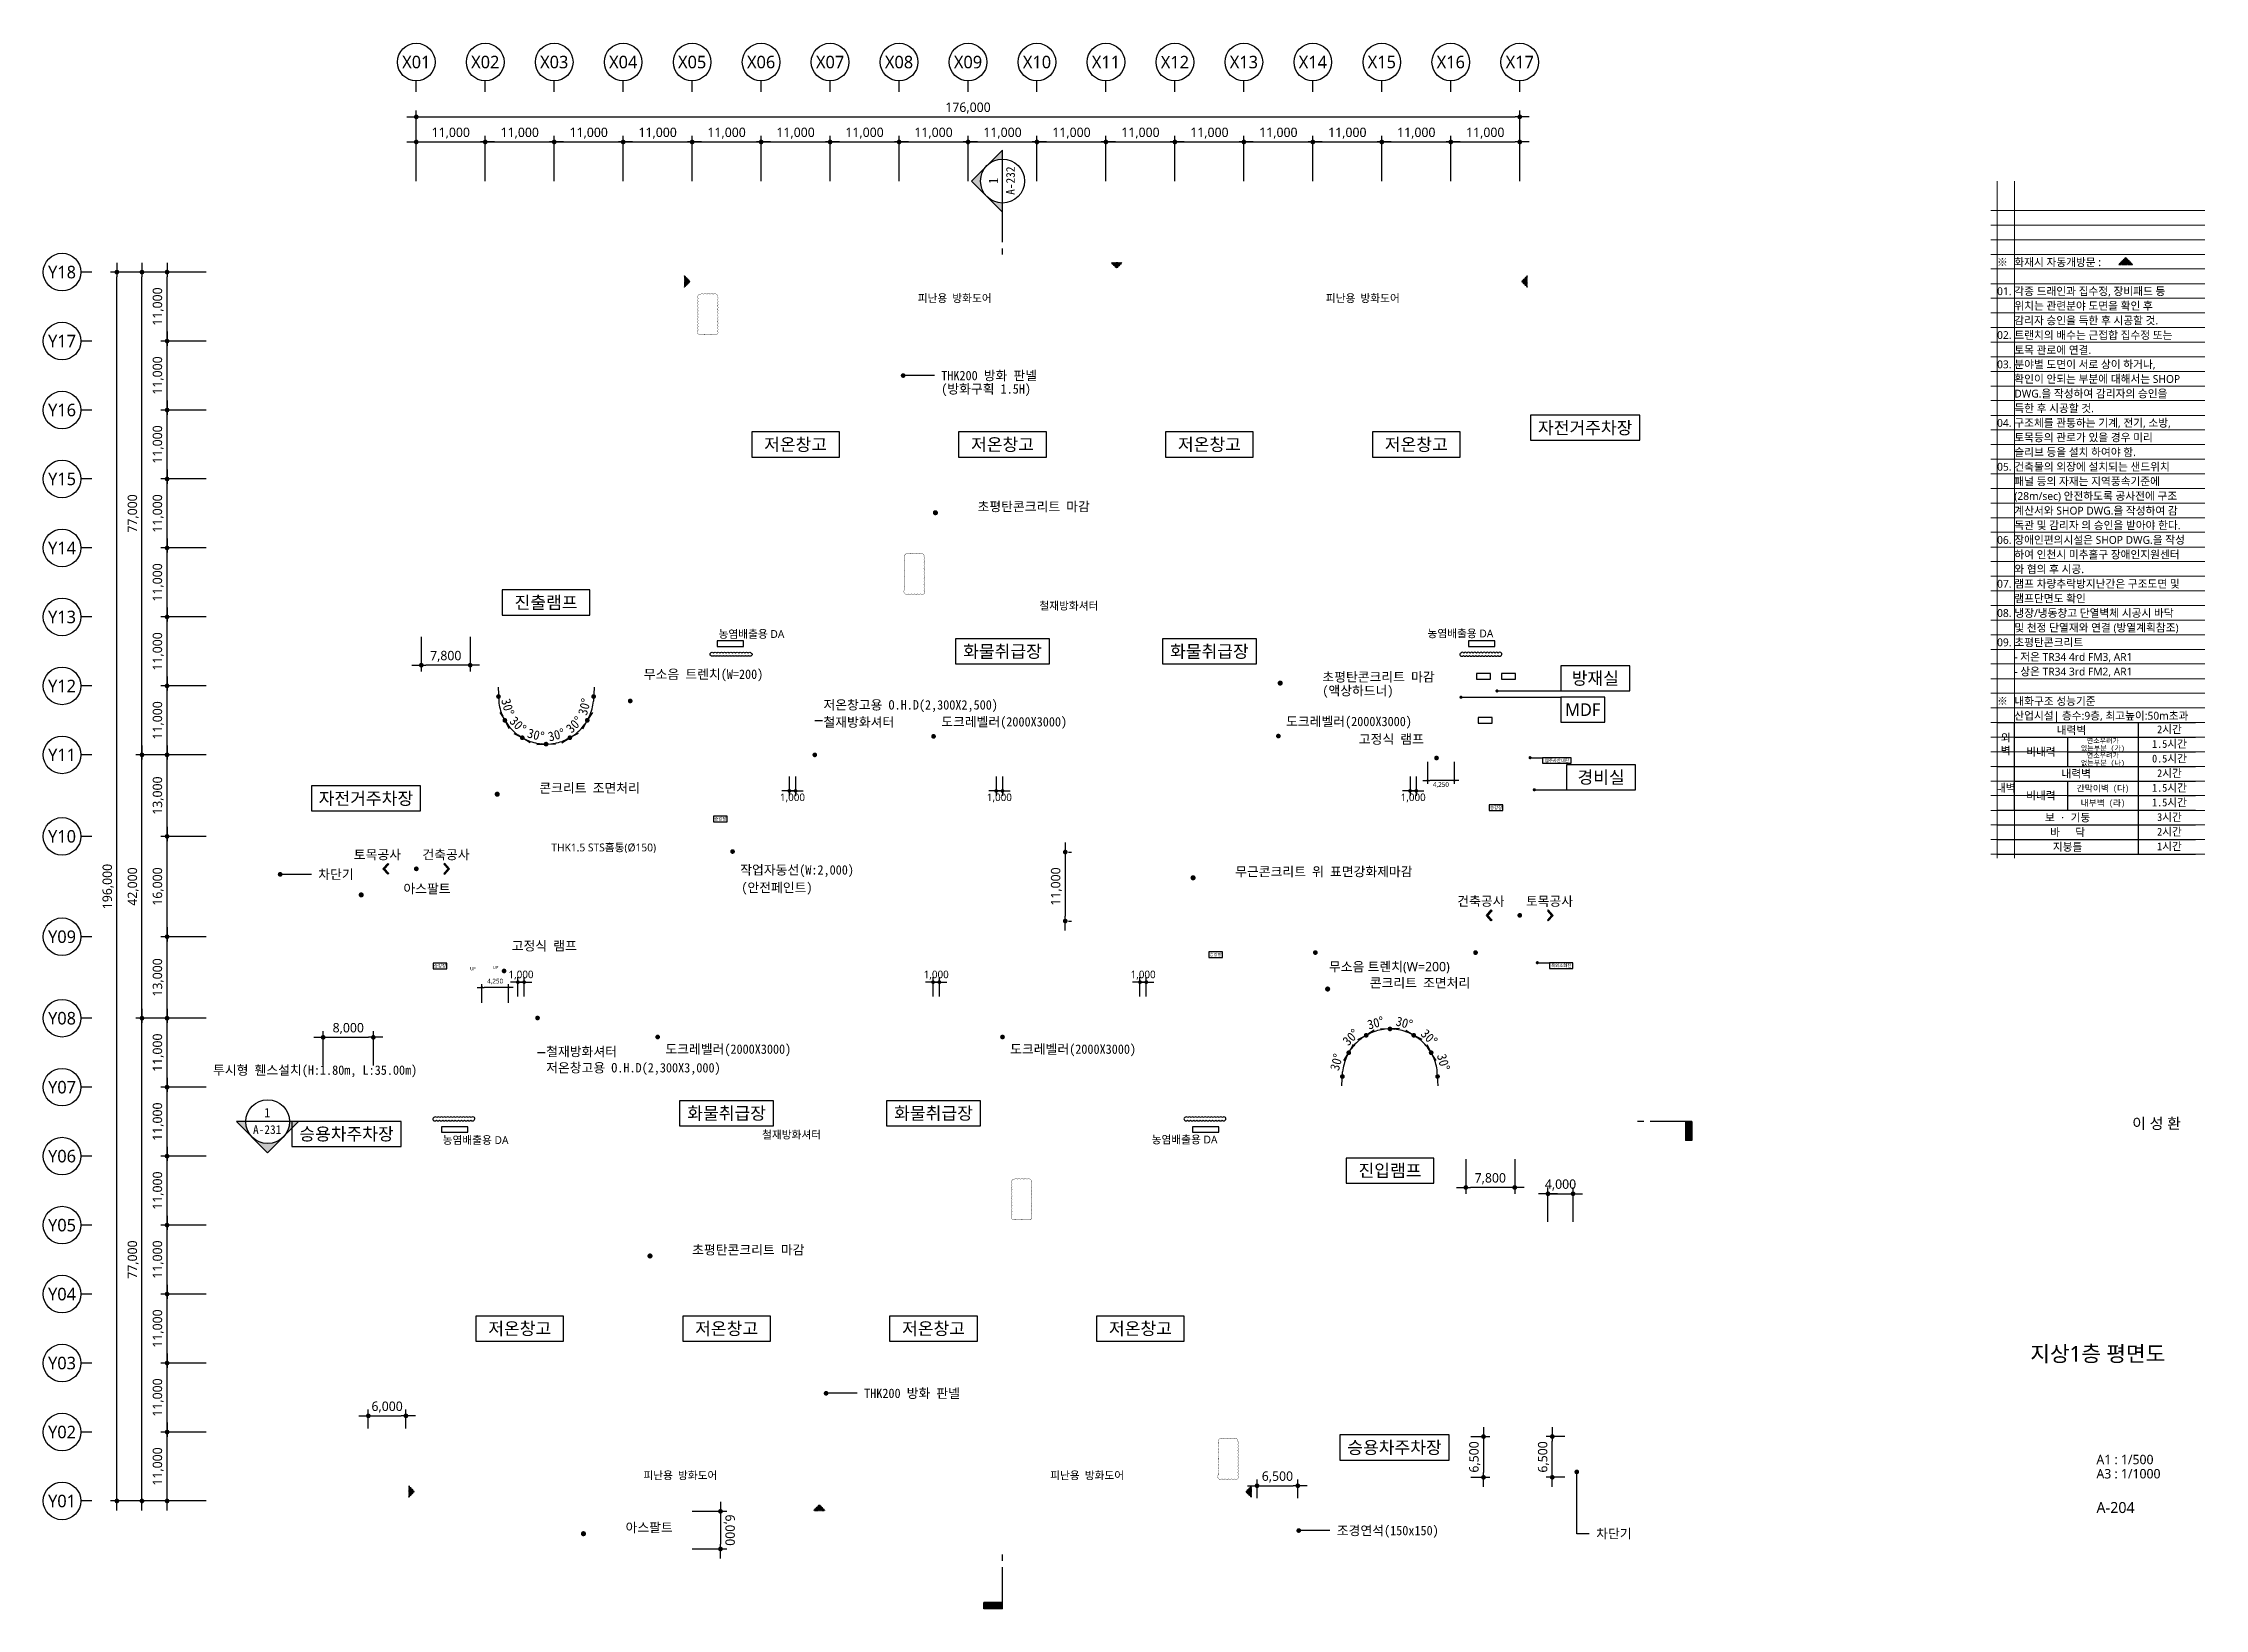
# Model space of a CAD drawing. Header units: millimetres. Extents: x 3546612 to 5615882, y 547008 to 3162891.
# Drawn here: x 4806612 to 5151369, y 1428200 to 1677891 of the extents above; entities that cross this region are included whole.
import ezdxf
from ezdxf.enums import TextEntityAlignment as Align

# ---------------------------------------------------------------- set-up
doc = ezdxf.new("R2010")
doc.units = ezdxf.units.MM
doc.linetypes.add('DASHDOTX2', pattern=[2, 1, -0.5, 0, -0.5])
for name, color, linetype, lineweight in [('A-AXIS-BUBL', 7, 'Continuous', 25), ('A-BORD-TEXT', 3, 'Continuous', 25), ('A-DIMS', 7, 'Continuous', 25), ('A-MKXS-LEAD', 7, 'Continuous', 25), ('A-MKXS-MAK1', 3, 'Continuous', 25), ('A-MKXS-MAK2', 3, 'DASHDOTX2', 25), ('A-MKXS-TEXT1', 3, 'Continuous', 25), ('A-MKXS-TEXT2', 7, 'Continuous', 25), ('A-XXXX-SYMB', 7, 'Continuous', 25), ('A-XXXX-TXT2', 3, 'Continuous', 25), ('REV-202205', 20, 'Continuous', 25)]:
    doc.layers.add(name, color=color, linetype=linetype, lineweight=lineweight)
doc.layers.add('A-XXXX-NPLT', color=144, linetype='Continuous', lineweight=15, plot=False)
doc.styles.add('HY울릉도L', font='')
doc.styles.add('XR-평면도$0$맑은 고딕', font='malgun.ttf')
doc.styles.add('돋움', font='')
doc.styles.add('돋움체', font='')
doc.styles.add('맑은 고딕', font='malgun.ttf')
doc.styles.add('맑은고딕', font='malgun.ttf')
doc.styles.get('HY울릉도L').set_extended_font_data('HYwulM')
doc.styles.get('돋움').set_extended_font_data('DotumChe')
doc.styles.get('돋움체').set_extended_font_data('DotumChe')
doc.dimstyles.new('CDIM', dxfattribs={"dimtxt": 3, "dimasz": 1.5, "dimexe": 2, "dimexo": 1, "dimgap": 1, "dimtad": 1, "dimdec": 0, "dimrnd": 0.5, "dimzin": 0, "dimdsep": 32, "dimlunit": 6, "dimtxsty": 'HY울릉도L', "dimblk1": '_CIDOT', "dimblk2": '_CIDOT', "dimsah": 1, "dimcen": 5.5, "dimclrd": 2, "dimclre": 2, "dimclrt": 7, "dimadec": 0, "dimazin": 0, "dimtfac": 1, "dimtdec": 0, "dimtix": 1, "dimtmove": 2, "dimatfit": 1, "dimldrblk": '_CIDOT', "dimfxl": 1, "dimtolj": 1, "dimtzin": 0, "dimlwd": -1, "dimarcsym": 0})

msp = doc.modelspace()

# ---------------------------------------------------------------- texts
at = {"layer": 'A-BORD-TEXT', "style": '맑은고딕'}
msp.add_text('이 성 환', height=1750, dxfattribs=at).set_placement((5147561.5, 1504731.8), align=Align.RIGHT)
msp.add_text('지상1층 평면도', height=2500, dxfattribs=at).set_placement((5134306.3, 1468883.1), align=Align.MIDDLE_CENTER)
for s, height, p in [('A1 : 1/500', 1500, (5134091.6, 1451255)), ('A3 : 1/1000', 1500, (5134091.6, 1448987.6)), ('A-204', 1750, (5134091.6, 1443469.4))]:
    msp.add_text(s, height=height, dxfattribs=at).set_placement(p)
at = {"layer": 'A-MKXS-TEXT1'}
for s, height, style, p in [('피난용 방화도어', 1250, '돋움체', (4946094.2, 1637222.1)), ('피난용 방화도어', 1250, '돋움체', (5011194.2, 1637222.1)), ('THK200 방화 판넬', 1500, '돋움체', (4949839.4, 1624891.2)), ('(방화구획 1.5H)', 1500, '돋움체', (4949839.4, 1622757.8)), ('초평탄콘크리트 마감', 1500, '돋움체', (4955630.3, 1603998.7)), ('철재방화셔터', 1250, '맑은고딕', (4965490, 1588170.6)), ('농염배출용 DA', 1250, '맑은고딕', (4914325.7, 1583667.5)), ('무소음 트렌치(W=200)', 1500, '돋움체', (4902408.2, 1577256.9)), ('초평탄콘크리트 마감', 1500, '돋움체', (5010624.7, 1576823.1)), ('(액상하드너)', 1500, '돋움체', (5010624.7, 1574627.5)), ('저온창고용 O.H.D(2,300X2,500)', 1500, '돋움체', (4931050.2, 1572366.8)), ('철재방화셔터', 1500, '돋움체', (4931050.2, 1569618)), ('도크레벨러(2000X3000)', 1500, '돋움체', (4949836.8, 1569672.4)), ('도크레벨러(2000X3000)', 1500, '돋움체', (5004836.8, 1569722.4)), ('고정식 램프', 1500, '돋움체', (5016444, 1566906.7)), ('콘크리트 조면처리', 1500, '돋움체', (4885747.1, 1559105.1)), ('토목공사', 1500, '돋움체', (4856150.2, 1548484.4)), ('건축공사', 1500, '돋움체', (4867089.3, 1548484.4)), ('THK1.5 STS홈통(Ø150)', 1250, '맑은고딕', (4887645.5, 1549621)), ('차단기', 1500, '돋움체', (4850476.2, 1545330.3)), ('작업자동선(W:2,000)', 1500, '돋움체', (4917780.7, 1546045.2)), ('무근콘크리트 위 표면강화제마감', 1500, '돋움체', (4996725, 1545775.1)), ('아스팔트', 1500, '돋움체', (4864055, 1543040.9)), ('(안전페인트)', 1500, '돋움체', (4917960.3, 1543233.4)), ('건축공사', 1500, '돋움체', (5032150.2, 1541062.5)), ('토목공사', 1500, '돋움체', (5043089.3, 1541062.5)), ('고정식 램프', 1500, '돋움체', (4881335, 1533937.2)), ('무소음 트렌치(W=200)', 1500, '맑은고딕', (5011683.7, 1530613)), ('콘크리트 조면처리', 1500, '돋움체', (5018190.3, 1528030.7)), ('철재방화셔터', 1500, '돋움체', (4886829.4, 1517082.1)), ('도크레벨러(2000X3000)', 1500, '돋움체', (4905836.8, 1517461.3)), ('도크레벨러(2000X3000)', 1500, '돋움체', (4960836.8, 1517461.3)), ('투시형 휀스설치(H:1.80m, L:35.00m)', 1500, '돋움체', (4833698.4, 1514113.9)), ('저온창고용 O.H.D(2,300X3,000)', 1500, '돋움체', (4886829.4, 1514490.3)), ('농염배출용 DA', 1250, '맑은고딕', (4870325.7, 1502950.2)), ('철재방화셔터', 1250, '돋움체', (4921259.3, 1503813.7)), ('초평탄콘크리트 마감', 1500, '돋움체', (4910111.2, 1485455.5)), ('THK200 방화 판넬', 1500, '돋움체', (4937543.4, 1462564)), ('피난용 방화도어', 1250, '돋움체', (4902337.1, 1449475.1)), ('피난용 방화도어', 1250, '돋움체', (4967220.8, 1449475.1)), ('아스팔트', 1500, '돋움체', (4899493.8, 1441161.8)), ('조경연석(150x150)', 1500, '돋움체', (5012935.4, 1440675.8)), ('차단기', 1500, '돋움체', (5054303.9, 1440175.9))]:
    msp.add_text(s, height=height, dxfattribs=dict(at, style=style)).set_placement(p, align=Align.MIDDLE_LEFT)
at = {"layer": 'A-MKXS-TEXT1', "style": '맑은고딕'}
for p in [(5037897.9, 1583749.8), (4993897.9, 1503032.6)]:
    msp.add_text('농염배출용 DA', height=1250, dxfattribs=at).set_placement(p, align=Align.MIDDLE_RIGHT)
for p in [(4878764.3, 1530489), (4875139.3, 1530289)]:
    msp.add_text('UP', height=500, dxfattribs=at).set_placement(p, align=Align.MIDDLE_CENTER)

# ---------------------------------------------------------------- blocks, each defined once
blk = doc.blocks.new('_CIDOT')
at = {"color": 0, "linetype": 'ByBlock'}
blk.add_line((2, 0), (-1, 0), dxfattribs=at)
at = {"color": 0, "linetype": 'ByBlock', "const_width": 0.5}
blk.add_lwpolyline([(-0.25, 0, 1), (0.25, 0, 1)], format="xyb", close=True, dxfattribs=at)
blk = doc.blocks.new('*D9')
at = {"layer": 'A-DIMS', "lineweight": -2, "transparency": 16777216}
for p, q in [((93193, 67121), (85943, 67121)), ((93193, 56121), (85943, 56121))]:
    blk.add_line(p, q, dxfattribs=at)
at = {"layer": 'A-DIMS', "transparency": 16777216}
blk.add_line((86943, 56871), (86943, 66371), dxfattribs=at)
at = {"layer": 'A-DIMS', "transparency": 16777216, "xscale": 750, "yscale": 750, "zscale": 750}
for p, rotation in [((86943, 67121), 90), ((86943, 56121), 270)]:
    blk.add_blockref('_CIDOT', p, dxfattribs=dict(at, rotation=rotation))
at = {"layer": 'A-DIMS', "color": 3, "transparency": 16777216, "insert": (85538, 61621), "char_height": 1500, "attachment_point": 5, "rotation": 90, "style": '맑은고딕'}
blk.add_mtext('\\A1;11,000', dxfattribs=at)
blk = doc.blocks.new('*D10')
at = {"layer": 'A-DIMS', "lineweight": -2, "transparency": 16777216}
for p, q in [((93193, 78121), (85943, 78121)), ((93193, 67121), (85943, 67121))]:
    blk.add_line(p, q, dxfattribs=at)
at = {"layer": 'A-DIMS', "transparency": 16777216}
blk.add_line((86943, 67871), (86943, 77371), dxfattribs=at)
at = {"layer": 'A-DIMS', "transparency": 16777216, "xscale": 750, "yscale": 750, "zscale": 750}
for p, rotation in [((86943, 78121), 90), ((86943, 67121), 270)]:
    blk.add_blockref('_CIDOT', p, dxfattribs=dict(at, rotation=rotation))
at = {"layer": 'A-DIMS', "color": 3, "transparency": 16777216, "insert": (85538, 72621), "char_height": 1500, "attachment_point": 5, "rotation": 90, "style": '맑은고딕'}
blk.add_mtext('\\A1;11,000', dxfattribs=at)
blk = doc.blocks.new('*D11')
at = {"layer": 'A-DIMS', "lineweight": -2, "transparency": 16777216}
for p, q in [((93193, 89121), (85943, 89121)), ((93193, 78121), (85943, 78121))]:
    blk.add_line(p, q, dxfattribs=at)
at = {"layer": 'A-DIMS', "transparency": 16777216}
blk.add_line((86943, 78871), (86943, 88371), dxfattribs=at)
at = {"layer": 'A-DIMS', "transparency": 16777216, "xscale": 750, "yscale": 750, "zscale": 750}
for p, rotation in [((86943, 89121), 90), ((86943, 78121), 270)]:
    blk.add_blockref('_CIDOT', p, dxfattribs=dict(at, rotation=rotation))
at = {"layer": 'A-DIMS', "color": 3, "transparency": 16777216, "insert": (85538, 83621), "char_height": 1500, "attachment_point": 5, "rotation": 90, "style": '맑은고딕'}
blk.add_mtext('\\A1;11,000', dxfattribs=at)
blk = doc.blocks.new('*D12')
at = {"layer": 'A-DIMS', "lineweight": -2, "transparency": 16777216}
for p, q in [((93193, 100121), (85943, 100121)), ((93193, 89121), (85943, 89121))]:
    blk.add_line(p, q, dxfattribs=at)
at = {"layer": 'A-DIMS', "transparency": 16777216}
blk.add_line((86943, 89871), (86943, 99371), dxfattribs=at)
at = {"layer": 'A-DIMS', "transparency": 16777216, "xscale": 750, "yscale": 750, "zscale": 750}
for p, rotation in [((86943, 100121), 90), ((86943, 89121), 270)]:
    blk.add_blockref('_CIDOT', p, dxfattribs=dict(at, rotation=rotation))
at = {"layer": 'A-DIMS', "color": 3, "transparency": 16777216, "insert": (85538, 94621), "char_height": 1500, "attachment_point": 5, "rotation": 90, "style": '맑은고딕'}
blk.add_mtext('\\A1;11,000', dxfattribs=at)
blk = doc.blocks.new('*D13')
at = {"layer": 'A-DIMS', "lineweight": -2, "transparency": 16777216}
for p, q in [((93193, 111121), (85943, 111121)), ((93193, 100121), (85943, 100121))]:
    blk.add_line(p, q, dxfattribs=at)
at = {"layer": 'A-DIMS', "transparency": 16777216}
blk.add_line((86943, 100871), (86943, 110371), dxfattribs=at)
at = {"layer": 'A-DIMS', "transparency": 16777216, "xscale": 750, "yscale": 750, "zscale": 750}
for p, rotation in [((86943, 111121), 90), ((86943, 100121), 270)]:
    blk.add_blockref('_CIDOT', p, dxfattribs=dict(at, rotation=rotation))
at = {"layer": 'A-DIMS', "color": 3, "transparency": 16777216, "insert": (85538, 105621), "char_height": 1500, "attachment_point": 5, "rotation": 90, "style": '맑은고딕'}
blk.add_mtext('\\A1;11,000', dxfattribs=at)
blk = doc.blocks.new('*D14')
at = {"layer": 'A-DIMS', "lineweight": -2, "transparency": 16777216}
for p, q in [((93193, 122121), (85943, 122121)), ((93193, 111121), (85943, 111121))]:
    blk.add_line(p, q, dxfattribs=at)
at = {"layer": 'A-DIMS', "transparency": 16777216}
blk.add_line((86943, 111871), (86943, 121371), dxfattribs=at)
at = {"layer": 'A-DIMS', "transparency": 16777216, "xscale": 750, "yscale": 750, "zscale": 750}
for p, rotation in [((86943, 122121), 90), ((86943, 111121), 270)]:
    blk.add_blockref('_CIDOT', p, dxfattribs=dict(at, rotation=rotation))
at = {"layer": 'A-DIMS', "color": 3, "transparency": 16777216, "insert": (85538, 116621), "char_height": 1500, "attachment_point": 5, "rotation": 90, "style": '맑은고딕'}
blk.add_mtext('\\A1;11,000', dxfattribs=at)
blk = doc.blocks.new('*D15')
at = {"layer": 'A-DIMS', "lineweight": -2, "transparency": 16777216}
for p, q in [((93193, 135121), (85943, 135121)), ((93193, 122121), (85943, 122121))]:
    blk.add_line(p, q, dxfattribs=at)
at = {"layer": 'A-DIMS', "transparency": 16777216}
blk.add_line((86943, 122871), (86943, 134371), dxfattribs=at)
at = {"layer": 'A-DIMS', "transparency": 16777216, "xscale": 750, "yscale": 750, "zscale": 750}
for p, rotation in [((86943, 135121), 90), ((86943, 122121), 270)]:
    blk.add_blockref('_CIDOT', p, dxfattribs=dict(at, rotation=rotation))
at = {"layer": 'A-DIMS', "color": 3, "transparency": 16777216, "insert": (85538, 128621), "char_height": 1500, "attachment_point": 5, "rotation": 90, "style": '맑은고딕'}
blk.add_mtext('\\A1;13,000', dxfattribs=at)
blk = doc.blocks.new('*D16')
at = {"layer": 'A-DIMS', "lineweight": -2, "transparency": 16777216}
for p, q in [((93193, 151121), (85943, 151121)), ((93193, 135121), (85943, 135121))]:
    blk.add_line(p, q, dxfattribs=at)
at = {"layer": 'A-DIMS', "transparency": 16777216}
blk.add_line((86943, 135871), (86943, 150371), dxfattribs=at)
at = {"layer": 'A-DIMS', "transparency": 16777216, "xscale": 750, "yscale": 750, "zscale": 750}
for p, rotation in [((86943, 151121), 90), ((86943, 135121), 270)]:
    blk.add_blockref('_CIDOT', p, dxfattribs=dict(at, rotation=rotation))
at = {"layer": 'A-DIMS', "color": 3, "transparency": 16777216, "insert": (85538, 143121), "char_height": 1500, "attachment_point": 5, "rotation": 90, "style": '맑은고딕'}
blk.add_mtext('\\A1;16,000', dxfattribs=at)
blk = doc.blocks.new('*D17')
at = {"layer": 'A-DIMS', "lineweight": -2, "transparency": 16777216}
for p, q in [((93193, 164121), (85943, 164121)), ((93193, 151121), (85943, 151121))]:
    blk.add_line(p, q, dxfattribs=at)
at = {"layer": 'A-DIMS', "transparency": 16777216}
blk.add_line((86943, 151871), (86943, 163371), dxfattribs=at)
at = {"layer": 'A-DIMS', "transparency": 16777216, "xscale": 750, "yscale": 750, "zscale": 750}
for p, rotation in [((86943, 164121), 90), ((86943, 151121), 270)]:
    blk.add_blockref('_CIDOT', p, dxfattribs=dict(at, rotation=rotation))
at = {"layer": 'A-DIMS', "color": 3, "transparency": 16777216, "insert": (85538, 157621), "char_height": 1500, "attachment_point": 5, "rotation": 90, "style": '맑은고딕'}
blk.add_mtext('\\A1;13,000', dxfattribs=at)
blk = doc.blocks.new('*D18')
at = {"layer": 'A-DIMS', "lineweight": -2, "transparency": 16777216}
for p, q in [((93193, 175121), (85943, 175121)), ((93193, 164121), (85943, 164121))]:
    blk.add_line(p, q, dxfattribs=at)
at = {"layer": 'A-DIMS', "transparency": 16777216}
blk.add_line((86943, 164871), (86943, 174371), dxfattribs=at)
at = {"layer": 'A-DIMS', "transparency": 16777216, "xscale": 750, "yscale": 750, "zscale": 750}
for p, rotation in [((86943, 175121), 90), ((86943, 164121), 270)]:
    blk.add_blockref('_CIDOT', p, dxfattribs=dict(at, rotation=rotation))
at = {"layer": 'A-DIMS', "color": 3, "transparency": 16777216, "insert": (85538, 169621), "char_height": 1500, "attachment_point": 5, "rotation": 90, "style": '맑은고딕'}
blk.add_mtext('\\A1;11,000', dxfattribs=at)
blk = doc.blocks.new('*D19')
at = {"layer": 'A-DIMS', "lineweight": -2, "transparency": 16777216}
for p, q in [((93193, 186121), (85943, 186121)), ((93193, 175121), (85943, 175121))]:
    blk.add_line(p, q, dxfattribs=at)
at = {"layer": 'A-DIMS', "transparency": 16777216}
blk.add_line((86943, 175871), (86943, 185371), dxfattribs=at)
at = {"layer": 'A-DIMS', "transparency": 16777216, "xscale": 750, "yscale": 750, "zscale": 750}
for p, rotation in [((86943, 186121), 90), ((86943, 175121), 270)]:
    blk.add_blockref('_CIDOT', p, dxfattribs=dict(at, rotation=rotation))
at = {"layer": 'A-DIMS', "color": 3, "transparency": 16777216, "insert": (85538, 180621), "char_height": 1500, "attachment_point": 5, "rotation": 90, "style": '맑은고딕'}
blk.add_mtext('\\A1;11,000', dxfattribs=at)
blk = doc.blocks.new('*D20')
at = {"layer": 'A-DIMS', "lineweight": -2, "transparency": 16777216}
for p, q in [((93193, 197121), (85943, 197121)), ((93193, 186121), (85943, 186121))]:
    blk.add_line(p, q, dxfattribs=at)
at = {"layer": 'A-DIMS', "transparency": 16777216}
blk.add_line((86943, 186871), (86943, 196371), dxfattribs=at)
at = {"layer": 'A-DIMS', "transparency": 16777216, "xscale": 750, "yscale": 750, "zscale": 750}
for p, rotation in [((86943, 197121), 90), ((86943, 186121), 270)]:
    blk.add_blockref('_CIDOT', p, dxfattribs=dict(at, rotation=rotation))
at = {"layer": 'A-DIMS', "color": 3, "transparency": 16777216, "insert": (85538, 191621), "char_height": 1500, "attachment_point": 5, "rotation": 90, "style": '맑은고딕'}
blk.add_mtext('\\A1;11,000', dxfattribs=at)
blk = doc.blocks.new('*D21')
at = {"layer": 'A-DIMS', "lineweight": -2, "transparency": 16777216}
for p, q in [((93193, 208121), (85943, 208121)), ((93193, 197121), (85943, 197121))]:
    blk.add_line(p, q, dxfattribs=at)
at = {"layer": 'A-DIMS', "transparency": 16777216}
blk.add_line((86943, 197871), (86943, 207371), dxfattribs=at)
at = {"layer": 'A-DIMS', "transparency": 16777216, "xscale": 750, "yscale": 750, "zscale": 750}
for p, rotation in [((86943, 208121), 90), ((86943, 197121), 270)]:
    blk.add_blockref('_CIDOT', p, dxfattribs=dict(at, rotation=rotation))
at = {"layer": 'A-DIMS', "color": 3, "transparency": 16777216, "insert": (85538, 202621), "char_height": 1500, "attachment_point": 5, "rotation": 90, "style": '맑은고딕'}
blk.add_mtext('\\A1;11,000', dxfattribs=at)
blk = doc.blocks.new('*D22')
at = {"layer": 'A-DIMS', "lineweight": -2, "transparency": 16777216}
for p, q in [((93193, 219121), (85943, 219121)), ((93193, 208121), (85943, 208121))]:
    blk.add_line(p, q, dxfattribs=at)
at = {"layer": 'A-DIMS', "transparency": 16777216}
blk.add_line((86943, 208871), (86943, 218371), dxfattribs=at)
at = {"layer": 'A-DIMS', "transparency": 16777216, "xscale": 750, "yscale": 750, "zscale": 750}
for p, rotation in [((86943, 219121), 90), ((86943, 208121), 270)]:
    blk.add_blockref('_CIDOT', p, dxfattribs=dict(at, rotation=rotation))
at = {"layer": 'A-DIMS', "color": 3, "transparency": 16777216, "insert": (85538, 213621), "char_height": 1500, "attachment_point": 5, "rotation": 90, "style": '맑은고딕'}
blk.add_mtext('\\A1;11,000', dxfattribs=at)
blk = doc.blocks.new('*D23')
at = {"layer": 'A-DIMS', "lineweight": -2, "transparency": 16777216}
for p, q in [((93193, 230121), (85943, 230121)), ((93193, 219121), (85943, 219121))]:
    blk.add_line(p, q, dxfattribs=at)
at = {"layer": 'A-DIMS', "transparency": 16777216}
blk.add_line((86943, 219871), (86943, 229371), dxfattribs=at)
at = {"layer": 'A-DIMS', "transparency": 16777216, "xscale": 750, "yscale": 750, "zscale": 750}
for p, rotation in [((86943, 230121), 90), ((86943, 219121), 270)]:
    blk.add_blockref('_CIDOT', p, dxfattribs=dict(at, rotation=rotation))
at = {"layer": 'A-DIMS', "color": 3, "transparency": 16777216, "insert": (85538, 224621), "char_height": 1500, "attachment_point": 5, "rotation": 90, "style": '맑은고딕'}
blk.add_mtext('\\A1;11,000', dxfattribs=at)
blk = doc.blocks.new('*D24')
at = {"layer": 'A-DIMS', "lineweight": -2, "transparency": 16777216}
for p, q in [((93193, 241121), (85943, 241121)), ((93193, 230121), (85943, 230121))]:
    blk.add_line(p, q, dxfattribs=at)
at = {"layer": 'A-DIMS', "transparency": 16777216}
blk.add_line((86943, 230871), (86943, 240371), dxfattribs=at)
at = {"layer": 'A-DIMS', "transparency": 16777216, "xscale": 750, "yscale": 750, "zscale": 750}
for p, rotation in [((86943, 241121), 90), ((86943, 230121), 270)]:
    blk.add_blockref('_CIDOT', p, dxfattribs=dict(at, rotation=rotation))
at = {"layer": 'A-DIMS', "color": 3, "transparency": 16777216, "insert": (85538, 235621), "char_height": 1500, "attachment_point": 5, "rotation": 90, "style": '맑은고딕'}
blk.add_mtext('\\A1;11,000', dxfattribs=at)
blk = doc.blocks.new('*D25')
at = {"layer": 'A-DIMS', "lineweight": -2, "transparency": 16777216}
for p, q in [((93193, 122121), (81943, 122121)), ((93193, 45121), (81943, 45121))]:
    blk.add_line(p, q, dxfattribs=at)
at = {"layer": 'A-DIMS', "transparency": 16777216}
blk.add_line((82943, 45871), (82943, 121371), dxfattribs=at)
at = {"layer": 'A-DIMS', "transparency": 16777216, "xscale": 750, "yscale": 750, "zscale": 750}
for p, rotation in [((82943, 122121), 90), ((82943, 45121), 270)]:
    blk.add_blockref('_CIDOT', p, dxfattribs=dict(at, rotation=rotation))
at = {"layer": 'A-DIMS', "color": 3, "transparency": 16777216, "insert": (81542, 83621), "char_height": 1500, "attachment_point": 5, "rotation": 90, "style": '맑은고딕'}
blk.add_mtext('\\A1;77,000', dxfattribs=at)
blk = doc.blocks.new('*D26')
at = {"layer": 'A-DIMS', "lineweight": -2, "transparency": 16777216}
for p, q in [((93193, 241121), (77943, 241121)), ((93193, 45121), (77943, 45121))]:
    blk.add_line(p, q, dxfattribs=at)
at = {"layer": 'A-DIMS', "transparency": 16777216}
blk.add_line((78943, 45871), (78943, 240371), dxfattribs=at)
at = {"layer": 'A-DIMS', "transparency": 16777216, "xscale": 750, "yscale": 750, "zscale": 750}
for p, rotation in [((78943, 241121), 90), ((78943, 45121), 270)]:
    blk.add_blockref('_CIDOT', p, dxfattribs=dict(at, rotation=rotation))
at = {"layer": 'A-DIMS', "color": 3, "transparency": 16777216, "insert": (77538, 143121), "char_height": 1500, "attachment_point": 5, "rotation": 90, "style": '맑은고딕'}
blk.add_mtext('\\A1;196,000', dxfattribs=at)
blk = doc.blocks.new('*D27')
at = {"layer": 'A-DIMS', "lineweight": -2, "transparency": 16777216}
for p, q in [((93193, 56121), (85943, 56121)), ((93193, 45121), (85943, 45121))]:
    blk.add_line(p, q, dxfattribs=at)
at = {"layer": 'A-DIMS', "transparency": 16777216}
blk.add_line((86943, 45871), (86943, 55371), dxfattribs=at)
at = {"layer": 'A-DIMS', "transparency": 16777216, "xscale": 750, "yscale": 750, "zscale": 750}
for p, rotation in [((86943, 56121), 90), ((86943, 45121), 270)]:
    blk.add_blockref('_CIDOT', p, dxfattribs=dict(at, rotation=rotation))
at = {"layer": 'A-DIMS', "color": 3, "transparency": 16777216, "insert": (85538, 50621), "char_height": 1500, "attachment_point": 5, "rotation": 90, "style": '맑은고딕'}
blk.add_mtext('\\A1;11,000', dxfattribs=at)
blk = doc.blocks.new('*D28')
at = {"layer": 'A-DIMS', "lineweight": -2, "transparency": 16777216}
for p, q in [((93193, 164121), (81943, 164121)), ((93193, 122121), (81943, 122121))]:
    blk.add_line(p, q, dxfattribs=at)
at = {"layer": 'A-DIMS', "transparency": 16777216}
blk.add_line((82943, 122871), (82943, 163371), dxfattribs=at)
at = {"layer": 'A-DIMS', "transparency": 16777216, "xscale": 750, "yscale": 750, "zscale": 750}
for p, rotation in [((82943, 164121), 90), ((82943, 122121), 270)]:
    blk.add_blockref('_CIDOT', p, dxfattribs=dict(at, rotation=rotation))
at = {"layer": 'A-DIMS', "color": 3, "transparency": 16777216, "insert": (81542, 143121), "char_height": 1500, "attachment_point": 5, "rotation": 90, "style": '맑은고딕'}
blk.add_mtext('\\A1;42,000', dxfattribs=at)
blk = doc.blocks.new('*D29')
at = {"layer": 'A-DIMS', "lineweight": -2, "transparency": 16777216}
for p, q in [((93193, 241121), (81943, 241121)), ((93193, 164121), (81943, 164121))]:
    blk.add_line(p, q, dxfattribs=at)
at = {"layer": 'A-DIMS', "transparency": 16777216}
blk.add_line((82943, 164871), (82943, 240371), dxfattribs=at)
at = {"layer": 'A-DIMS', "transparency": 16777216, "xscale": 750, "yscale": 750, "zscale": 750}
for p, rotation in [((82943, 241121), 90), ((82943, 164121), 270)]:
    blk.add_blockref('_CIDOT', p, dxfattribs=dict(at, rotation=rotation))
at = {"layer": 'A-DIMS', "color": 3, "transparency": 16777216, "insert": (81542, 202621), "char_height": 1500, "attachment_point": 5, "rotation": 90, "style": '맑은고딕'}
blk.add_mtext('\\A1;77,000', dxfattribs=at)
blk = doc.blocks.new('*D30')
at = {"layer": 'A-DIMS', "lineweight": -2, "transparency": 16777216}
for p, q in [((148693, 255621), (148693, 262871)), ((159693, 255621), (159693, 262871))]:
    blk.add_line(p, q, dxfattribs=at)
at = {"layer": 'A-DIMS', "transparency": 16777216}
blk.add_line((149443, 261871), (158943, 261871), dxfattribs=at)
at = {"layer": 'A-DIMS', "transparency": 16777216, "xscale": 750, "yscale": 750, "zscale": 750, "rotation": 180}
blk.add_blockref('_CIDOT', (148693, 261871), dxfattribs=at)
at = {"layer": 'A-DIMS', "transparency": 16777216, "xscale": 750, "yscale": 750, "zscale": 750}
blk.add_blockref('_CIDOT', (159693, 261871), dxfattribs=at)
at = {"layer": 'A-DIMS', "color": 3, "transparency": 16777216, "insert": (154193, 263275), "char_height": 1500, "attachment_point": 5, "style": '맑은고딕'}
blk.add_mtext('\\A1;11,000', dxfattribs=at)
blk = doc.blocks.new('*D31')
at = {"layer": 'A-DIMS', "lineweight": -2, "transparency": 16777216}
for p, q in [((159693, 255621), (159693, 262871)), ((170693, 255621), (170693, 262871))]:
    blk.add_line(p, q, dxfattribs=at)
at = {"layer": 'A-DIMS', "transparency": 16777216}
blk.add_line((160443, 261871), (169943, 261871), dxfattribs=at)
at = {"layer": 'A-DIMS', "transparency": 16777216, "xscale": 750, "yscale": 750, "zscale": 750, "rotation": 180}
blk.add_blockref('_CIDOT', (159693, 261871), dxfattribs=at)
at = {"layer": 'A-DIMS', "transparency": 16777216, "xscale": 750, "yscale": 750, "zscale": 750}
blk.add_blockref('_CIDOT', (170693, 261871), dxfattribs=at)
at = {"layer": 'A-DIMS', "color": 3, "transparency": 16777216, "insert": (165193, 263275), "char_height": 1500, "attachment_point": 5, "style": '맑은고딕'}
blk.add_mtext('\\A1;11,000', dxfattribs=at)
blk = doc.blocks.new('*D32')
at = {"layer": 'A-DIMS', "lineweight": -2, "transparency": 16777216}
for p, q in [((170693, 255621), (170693, 262871)), ((181693, 255621), (181693, 262871))]:
    blk.add_line(p, q, dxfattribs=at)
at = {"layer": 'A-DIMS', "transparency": 16777216}
blk.add_line((171443, 261871), (180943, 261871), dxfattribs=at)
at = {"layer": 'A-DIMS', "transparency": 16777216, "xscale": 750, "yscale": 750, "zscale": 750, "rotation": 180}
blk.add_blockref('_CIDOT', (170693, 261871), dxfattribs=at)
at = {"layer": 'A-DIMS', "transparency": 16777216, "xscale": 750, "yscale": 750, "zscale": 750}
blk.add_blockref('_CIDOT', (181693, 261871), dxfattribs=at)
at = {"layer": 'A-DIMS', "color": 3, "transparency": 16777216, "insert": (176193, 263275), "char_height": 1500, "attachment_point": 5, "style": '맑은고딕'}
blk.add_mtext('\\A1;11,000', dxfattribs=at)
blk = doc.blocks.new('*D33')
at = {"layer": 'A-DIMS', "lineweight": -2, "transparency": 16777216}
for p, q in [((181693, 255621), (181693, 262871)), ((192693, 255621), (192693, 262871))]:
    blk.add_line(p, q, dxfattribs=at)
at = {"layer": 'A-DIMS', "transparency": 16777216}
blk.add_line((182443, 261871), (191943, 261871), dxfattribs=at)
at = {"layer": 'A-DIMS', "transparency": 16777216, "xscale": 750, "yscale": 750, "zscale": 750, "rotation": 180}
blk.add_blockref('_CIDOT', (181693, 261871), dxfattribs=at)
at = {"layer": 'A-DIMS', "transparency": 16777216, "xscale": 750, "yscale": 750, "zscale": 750}
blk.add_blockref('_CIDOT', (192693, 261871), dxfattribs=at)
at = {"layer": 'A-DIMS', "color": 3, "transparency": 16777216, "insert": (187193, 263275), "char_height": 1500, "attachment_point": 5, "style": '맑은고딕'}
blk.add_mtext('\\A1;11,000', dxfattribs=at)
blk = doc.blocks.new('*D34')
at = {"layer": 'A-DIMS', "lineweight": -2, "transparency": 16777216}
for p, q in [((192693, 255621), (192693, 262871)), ((203693, 255621), (203693, 262871))]:
    blk.add_line(p, q, dxfattribs=at)
at = {"layer": 'A-DIMS', "transparency": 16777216}
blk.add_line((193443, 261871), (202943, 261871), dxfattribs=at)
at = {"layer": 'A-DIMS', "transparency": 16777216, "xscale": 750, "yscale": 750, "zscale": 750, "rotation": 180}
blk.add_blockref('_CIDOT', (192693, 261871), dxfattribs=at)
at = {"layer": 'A-DIMS', "transparency": 16777216, "xscale": 750, "yscale": 750, "zscale": 750}
blk.add_blockref('_CIDOT', (203693, 261871), dxfattribs=at)
at = {"layer": 'A-DIMS', "color": 3, "transparency": 16777216, "insert": (198193, 263275), "char_height": 1500, "attachment_point": 5, "style": '맑은고딕'}
blk.add_mtext('\\A1;11,000', dxfattribs=at)
blk = doc.blocks.new('*D35')
at = {"layer": 'A-DIMS', "lineweight": -2, "transparency": 16777216}
for p, q in [((203693, 255621), (203693, 262871)), ((214693, 255621), (214693, 262871))]:
    blk.add_line(p, q, dxfattribs=at)
at = {"layer": 'A-DIMS', "transparency": 16777216}
blk.add_line((204443, 261871), (213943, 261871), dxfattribs=at)
at = {"layer": 'A-DIMS', "transparency": 16777216, "xscale": 750, "yscale": 750, "zscale": 750, "rotation": 180}
blk.add_blockref('_CIDOT', (203693, 261871), dxfattribs=at)
at = {"layer": 'A-DIMS', "transparency": 16777216, "xscale": 750, "yscale": 750, "zscale": 750}
blk.add_blockref('_CIDOT', (214693, 261871), dxfattribs=at)
at = {"layer": 'A-DIMS', "color": 3, "transparency": 16777216, "insert": (209193, 263275), "char_height": 1500, "attachment_point": 5, "style": '맑은고딕'}
blk.add_mtext('\\A1;11,000', dxfattribs=at)
blk = doc.blocks.new('*D36')
at = {"layer": 'A-DIMS', "lineweight": -2, "transparency": 16777216}
for p, q in [((214693, 255621), (214693, 262871)), ((225693, 255621), (225693, 262871))]:
    blk.add_line(p, q, dxfattribs=at)
at = {"layer": 'A-DIMS', "transparency": 16777216}
blk.add_line((215443, 261871), (224943, 261871), dxfattribs=at)
at = {"layer": 'A-DIMS', "transparency": 16777216, "xscale": 750, "yscale": 750, "zscale": 750, "rotation": 180}
blk.add_blockref('_CIDOT', (214693, 261871), dxfattribs=at)
at = {"layer": 'A-DIMS', "transparency": 16777216, "xscale": 750, "yscale": 750, "zscale": 750}
blk.add_blockref('_CIDOT', (225693, 261871), dxfattribs=at)
at = {"layer": 'A-DIMS', "color": 3, "transparency": 16777216, "insert": (220193, 263275), "char_height": 1500, "attachment_point": 5, "style": '맑은고딕'}
blk.add_mtext('\\A1;11,000', dxfattribs=at)
blk = doc.blocks.new('*D37')
at = {"layer": 'A-DIMS', "lineweight": -2, "transparency": 16777216}
for p, q in [((225693, 255621), (225693, 262871)), ((236693, 255621), (236693, 262871))]:
    blk.add_line(p, q, dxfattribs=at)
at = {"layer": 'A-DIMS', "transparency": 16777216}
blk.add_line((226443, 261871), (235943, 261871), dxfattribs=at)
at = {"layer": 'A-DIMS', "transparency": 16777216, "xscale": 750, "yscale": 750, "zscale": 750, "rotation": 180}
blk.add_blockref('_CIDOT', (225693, 261871), dxfattribs=at)
at = {"layer": 'A-DIMS', "transparency": 16777216, "xscale": 750, "yscale": 750, "zscale": 750}
blk.add_blockref('_CIDOT', (236693, 261871), dxfattribs=at)
at = {"layer": 'A-DIMS', "color": 3, "transparency": 16777216, "insert": (231193, 263275), "char_height": 1500, "attachment_point": 5, "style": '맑은고딕'}
blk.add_mtext('\\A1;11,000', dxfattribs=at)
blk = doc.blocks.new('*D38')
at = {"layer": 'A-DIMS', "lineweight": -2, "transparency": 16777216}
for p, q in [((236693, 255621), (236693, 262871)), ((247693, 255621), (247693, 262871))]:
    blk.add_line(p, q, dxfattribs=at)
at = {"layer": 'A-DIMS', "transparency": 16777216}
blk.add_line((237443, 261871), (246943, 261871), dxfattribs=at)
at = {"layer": 'A-DIMS', "transparency": 16777216, "xscale": 750, "yscale": 750, "zscale": 750, "rotation": 180}
blk.add_blockref('_CIDOT', (236693, 261871), dxfattribs=at)
at = {"layer": 'A-DIMS', "transparency": 16777216, "xscale": 750, "yscale": 750, "zscale": 750}
blk.add_blockref('_CIDOT', (247693, 261871), dxfattribs=at)
at = {"layer": 'A-DIMS', "color": 3, "transparency": 16777216, "insert": (242193, 263275), "char_height": 1500, "attachment_point": 5, "style": '맑은고딕'}
blk.add_mtext('\\A1;11,000', dxfattribs=at)
blk = doc.blocks.new('*D39')
at = {"layer": 'A-DIMS', "lineweight": -2, "transparency": 16777216}
for p, q in [((247693, 255621), (247693, 262871)), ((258693, 255621), (258693, 262871))]:
    blk.add_line(p, q, dxfattribs=at)
at = {"layer": 'A-DIMS', "transparency": 16777216}
blk.add_line((248443, 261871), (257943, 261871), dxfattribs=at)
at = {"layer": 'A-DIMS', "transparency": 16777216, "xscale": 750, "yscale": 750, "zscale": 750, "rotation": 180}
blk.add_blockref('_CIDOT', (247693, 261871), dxfattribs=at)
at = {"layer": 'A-DIMS', "transparency": 16777216, "xscale": 750, "yscale": 750, "zscale": 750}
blk.add_blockref('_CIDOT', (258693, 261871), dxfattribs=at)
at = {"layer": 'A-DIMS', "color": 3, "transparency": 16777216, "insert": (253193, 263275), "char_height": 1500, "attachment_point": 5, "style": '맑은고딕'}
blk.add_mtext('\\A1;11,000', dxfattribs=at)
blk = doc.blocks.new('*D40')
at = {"layer": 'A-DIMS', "lineweight": -2, "transparency": 16777216}
for p, q in [((258693, 255621), (258693, 262871)), ((269693, 255621), (269693, 262871))]:
    blk.add_line(p, q, dxfattribs=at)
at = {"layer": 'A-DIMS', "transparency": 16777216}
blk.add_line((259443, 261871), (268943, 261871), dxfattribs=at)
at = {"layer": 'A-DIMS', "transparency": 16777216, "xscale": 750, "yscale": 750, "zscale": 750, "rotation": 180}
blk.add_blockref('_CIDOT', (258693, 261871), dxfattribs=at)
at = {"layer": 'A-DIMS', "transparency": 16777216, "xscale": 750, "yscale": 750, "zscale": 750}
blk.add_blockref('_CIDOT', (269693, 261871), dxfattribs=at)
at = {"layer": 'A-DIMS', "color": 3, "transparency": 16777216, "insert": (264193, 263275), "char_height": 1500, "attachment_point": 5, "style": '맑은고딕'}
blk.add_mtext('\\A1;11,000', dxfattribs=at)
blk = doc.blocks.new('*D41')
at = {"layer": 'A-DIMS', "lineweight": -2, "transparency": 16777216}
for p, q in [((269693, 255621), (269693, 262871)), ((280693, 255621), (280693, 262871))]:
    blk.add_line(p, q, dxfattribs=at)
at = {"layer": 'A-DIMS', "transparency": 16777216}
blk.add_line((270443, 261871), (279943, 261871), dxfattribs=at)
at = {"layer": 'A-DIMS', "transparency": 16777216, "xscale": 750, "yscale": 750, "zscale": 750, "rotation": 180}
blk.add_blockref('_CIDOT', (269693, 261871), dxfattribs=at)
at = {"layer": 'A-DIMS', "transparency": 16777216, "xscale": 750, "yscale": 750, "zscale": 750}
blk.add_blockref('_CIDOT', (280693, 261871), dxfattribs=at)
at = {"layer": 'A-DIMS', "color": 3, "transparency": 16777216, "insert": (275193, 263275), "char_height": 1500, "attachment_point": 5, "style": '맑은고딕'}
blk.add_mtext('\\A1;11,000', dxfattribs=at)
blk = doc.blocks.new('*D42')
at = {"layer": 'A-DIMS', "lineweight": -2, "transparency": 16777216}
for p, q in [((280693, 255621), (280693, 262871)), ((291693, 255621), (291693, 262871))]:
    blk.add_line(p, q, dxfattribs=at)
at = {"layer": 'A-DIMS', "transparency": 16777216}
blk.add_line((281443, 261871), (290943, 261871), dxfattribs=at)
at = {"layer": 'A-DIMS', "transparency": 16777216, "xscale": 750, "yscale": 750, "zscale": 750, "rotation": 180}
blk.add_blockref('_CIDOT', (280693, 261871), dxfattribs=at)
at = {"layer": 'A-DIMS', "transparency": 16777216, "xscale": 750, "yscale": 750, "zscale": 750}
blk.add_blockref('_CIDOT', (291693, 261871), dxfattribs=at)
at = {"layer": 'A-DIMS', "color": 3, "transparency": 16777216, "insert": (286193, 263275), "char_height": 1500, "attachment_point": 5, "style": '맑은고딕'}
blk.add_mtext('\\A1;11,000', dxfattribs=at)
blk = doc.blocks.new('*D43')
at = {"layer": 'A-DIMS', "lineweight": -2, "transparency": 16777216}
for p, q in [((126693, 255621), (126693, 266871)), ((302693, 255621), (302693, 266871))]:
    blk.add_line(p, q, dxfattribs=at)
at = {"layer": 'A-DIMS', "transparency": 16777216}
blk.add_line((127443, 265871), (301943, 265871), dxfattribs=at)
at = {"layer": 'A-DIMS', "transparency": 16777216, "xscale": 750, "yscale": 750, "zscale": 750, "rotation": 180}
blk.add_blockref('_CIDOT', (126693, 265871), dxfattribs=at)
at = {"layer": 'A-DIMS', "transparency": 16777216, "xscale": 750, "yscale": 750, "zscale": 750}
blk.add_blockref('_CIDOT', (302693, 265871), dxfattribs=at)
at = {"layer": 'A-DIMS', "color": 3, "transparency": 16777216, "insert": (214693, 267275), "char_height": 1500, "attachment_point": 5, "style": '맑은고딕'}
blk.add_mtext('\\A1;176,000', dxfattribs=at)
blk = doc.blocks.new('*D44')
at = {"layer": 'A-DIMS', "lineweight": -2, "transparency": 16777216}
for p, q in [((291693, 255621), (291693, 262871)), ((302693, 255621), (302693, 262871))]:
    blk.add_line(p, q, dxfattribs=at)
at = {"layer": 'A-DIMS', "transparency": 16777216}
blk.add_line((292443, 261871), (301943, 261871), dxfattribs=at)
at = {"layer": 'A-DIMS', "transparency": 16777216, "xscale": 750, "yscale": 750, "zscale": 750, "rotation": 180}
blk.add_blockref('_CIDOT', (291693, 261871), dxfattribs=at)
at = {"layer": 'A-DIMS', "transparency": 16777216, "xscale": 750, "yscale": 750, "zscale": 750}
blk.add_blockref('_CIDOT', (302693, 261871), dxfattribs=at)
at = {"layer": 'A-DIMS', "color": 3, "transparency": 16777216, "insert": (297193, 263275), "char_height": 1500, "attachment_point": 5, "style": '맑은고딕'}
blk.add_mtext('\\A1;11,000', dxfattribs=at)
blk = doc.blocks.new('*D45')
at = {"layer": 'A-DIMS', "lineweight": -2, "transparency": 16777216}
for p, q in [((126693, 255621), (126693, 262871)), ((137693, 255621), (137693, 262871))]:
    blk.add_line(p, q, dxfattribs=at)
at = {"layer": 'A-DIMS', "transparency": 16777216}
blk.add_line((127443, 261871), (136943, 261871), dxfattribs=at)
at = {"layer": 'A-DIMS', "transparency": 16777216, "xscale": 750, "yscale": 750, "zscale": 750, "rotation": 180}
blk.add_blockref('_CIDOT', (126693, 261871), dxfattribs=at)
at = {"layer": 'A-DIMS', "transparency": 16777216, "xscale": 750, "yscale": 750, "zscale": 750}
blk.add_blockref('_CIDOT', (137693, 261871), dxfattribs=at)
at = {"layer": 'A-DIMS', "color": 3, "transparency": 16777216, "insert": (132193, 263275), "char_height": 1500, "attachment_point": 5, "style": '맑은고딕'}
blk.add_mtext('\\A1;11,000', dxfattribs=at)
blk = doc.blocks.new('*D46')
at = {"layer": 'A-DIMS', "lineweight": -2, "transparency": 16777216}
for p, q in [((137693, 255621), (137693, 262871)), ((148693, 255621), (148693, 262871))]:
    blk.add_line(p, q, dxfattribs=at)
at = {"layer": 'A-DIMS', "transparency": 16777216}
blk.add_line((138443, 261871), (147943, 261871), dxfattribs=at)
at = {"layer": 'A-DIMS', "transparency": 16777216, "xscale": 750, "yscale": 750, "zscale": 750, "rotation": 180}
blk.add_blockref('_CIDOT', (137693, 261871), dxfattribs=at)
at = {"layer": 'A-DIMS', "transparency": 16777216, "xscale": 750, "yscale": 750, "zscale": 750}
blk.add_blockref('_CIDOT', (148693, 261871), dxfattribs=at)
at = {"layer": 'A-DIMS', "color": 3, "transparency": 16777216, "insert": (143193, 263275), "char_height": 1500, "attachment_point": 5, "style": '맑은고딕'}
blk.add_mtext('\\A1;11,000', dxfattribs=at)
blk = doc.blocks.new('글_일반주차')
at = {"layer": 'A-XXXX-TXT2', "color": 0}
blk.add_lwpolyline([(-8700, -2000), (8700, -2000), (8700, 2000), (-8700, 2000)], close=True, dxfattribs=at)
at = {"layer": 'A-XXXX-TXT2', "style": '맑은고딕'}
blk.add_text('승용차주차장', height=2000, dxfattribs=at).set_placement((0, 0), align=Align.MIDDLE_CENTER)
blk = doc.blocks.new('글_방재실')
at = {"layer": 'A-XXXX-TXT2', "color": 0}
blk.add_lwpolyline([(-5500, -2000), (5500, -2000), (5500, 2000), (-5500, 2000)], close=True, dxfattribs=at)
at = {"layer": 'A-XXXX-TXT2', "style": '맑은고딕'}
blk.add_text('방재실', height=2000, dxfattribs=at).set_placement((0, 0), align=Align.MIDDLE_CENTER)
blk = doc.blocks.new('글_MDF')
at = {"layer": 'A-XXXX-TXT2', "color": 0}
blk.add_lwpolyline([(-3500, -2000), (3500, -2000), (3500, 2000), (-3500, 2000)], close=True, dxfattribs=at)
at = {"layer": 'A-XXXX-TXT2', "style": '맑은고딕'}
blk.add_text('MDF', height=2000, dxfattribs=at).set_placement((0, 0), align=Align.MIDDLE_CENTER)
blk = doc.blocks.new('글_자전거주차장')
at = {"layer": 'A-XXXX-TXT2', "color": 0}
blk.add_lwpolyline([(-8700, -2000), (8700, -2000), (8700, 2000), (-8700, 2000)], close=True, dxfattribs=at)
at = {"layer": 'A-XXXX-TXT2', "style": '맑은고딕'}
blk.add_text('자전거주차장', height=2000, dxfattribs=at).set_placement((0, 0), align=Align.MIDDLE_CENTER)
blk = doc.blocks.new('*D85')
at = {"layer": 'A-DIMS', "transparency": 16777216}
for p, q in [((5045862, 1494391), (5045112, 1494391)), ((5046612, 1494391), (5050612, 1494391)), ((5051362, 1494391), (5052112, 1494391))]:
    blk.add_line(p, q, dxfattribs=at)
at = {"layer": 'A-DIMS', "lineweight": -2, "transparency": 16777216}
for p, q in [((5046612, 1489891), (5046612, 1495391)), ((5050612, 1489891), (5050612, 1495391))]:
    blk.add_line(p, q, dxfattribs=at)
at = {"layer": 'A-DIMS', "transparency": 16777216, "xscale": 750, "yscale": 750, "zscale": 750}
blk.add_blockref('_CIDOT', (5046612, 1494391), dxfattribs=at)
at = {"layer": 'A-DIMS', "transparency": 16777216, "xscale": 750, "yscale": 750, "zscale": 750, "rotation": 180}
blk.add_blockref('_CIDOT', (5050612, 1494391), dxfattribs=at)
at = {"layer": 'A-DIMS', "color": 3, "transparency": 16777216, "insert": (5048612, 1495792), "char_height": 1500, "attachment_point": 5, "style": '맑은고딕'}
blk.add_mtext('\\A1;4,000', dxfattribs=at)
blk = doc.blocks.new('*D86')
at = {"layer": 'A-DIMS', "lineweight": -2, "transparency": 16777216}
for p, q in [((5034335, 1455666), (5037335, 1455666)), ((5034335, 1449166), (5037335, 1449166))]:
    blk.add_line(p, q, dxfattribs=at)
at = {"layer": 'A-DIMS', "transparency": 16777216}
blk.add_line((5036335, 1454916), (5036335, 1449916), dxfattribs=at)
at = {"layer": 'A-DIMS', "transparency": 16777216, "xscale": 750, "yscale": 750, "zscale": 750}
for p, rotation in [((5036335, 1455666), 90), ((5036335, 1449166), 270)]:
    blk.add_blockref('_CIDOT', p, dxfattribs=dict(at, rotation=rotation))
at = {"layer": 'A-DIMS', "color": 3, "transparency": 16777216, "insert": (5034934, 1452416), "char_height": 1500, "attachment_point": 5, "rotation": 90, "style": '맑은고딕'}
blk.add_mtext('\\A1;6,500', dxfattribs=at)
blk = doc.blocks.new('*D87')
at = {"layer": 'A-DIMS', "lineweight": -2, "transparency": 16777216}
for p, q in [((5049301, 1455666), (5046301, 1455666)), ((5049301, 1449166), (5046301, 1449166))]:
    blk.add_line(p, q, dxfattribs=at)
at = {"layer": 'A-DIMS', "transparency": 16777216}
blk.add_line((5047301, 1449916), (5047301, 1454916), dxfattribs=at)
at = {"layer": 'A-DIMS', "transparency": 16777216, "xscale": 750, "yscale": 750, "zscale": 750}
for p, rotation in [((5047301, 1455666), 90), ((5047301, 1449166), 270)]:
    blk.add_blockref('_CIDOT', p, dxfattribs=dict(at, rotation=rotation))
at = {"layer": 'A-DIMS', "color": 3, "transparency": 16777216, "insert": (5045900, 1452416), "char_height": 1500, "attachment_point": 5, "rotation": 90, "style": '맑은고딕'}
blk.add_mtext('\\A1;6,500', dxfattribs=at)
blk = doc.blocks.new('*D88')
at = {"layer": 'A-DIMS', "lineweight": -2, "transparency": 16777216}
for p, q in [((4858462, 1456966), (4858462, 1459966)), ((4864462, 1456966), (4864462, 1459966))]:
    blk.add_line(p, q, dxfattribs=at)
at = {"layer": 'A-DIMS', "transparency": 16777216}
blk.add_line((4859212, 1458966), (4863712, 1458966), dxfattribs=at)
at = {"layer": 'A-DIMS', "transparency": 16777216, "xscale": 750, "yscale": 750, "zscale": 750, "rotation": 180}
blk.add_blockref('_CIDOT', (4858462, 1458966), dxfattribs=at)
at = {"layer": 'A-DIMS', "transparency": 16777216, "xscale": 750, "yscale": 750, "zscale": 750}
blk.add_blockref('_CIDOT', (4864462, 1458966), dxfattribs=at)
at = {"layer": 'A-DIMS', "color": 3, "transparency": 16777216, "insert": (4861462, 1460367), "char_height": 1500, "attachment_point": 5, "style": '맑은고딕'}
blk.add_mtext('\\A1;6,000', dxfattribs=at)
blk = doc.blocks.new('*D89')
at = {"layer": 'A-DIMS', "lineweight": -2, "transparency": 16777216}
for p, q in [((4851262, 1514841), (4851262, 1520341)), ((4859262, 1514841), (4859262, 1520341))]:
    blk.add_line(p, q, dxfattribs=at)
at = {"layer": 'A-DIMS', "transparency": 16777216}
blk.add_line((4852012, 1519341), (4858512, 1519341), dxfattribs=at)
at = {"layer": 'A-DIMS', "transparency": 16777216, "xscale": 750, "yscale": 750, "zscale": 750, "rotation": 180}
blk.add_blockref('_CIDOT', (4851262, 1519341), dxfattribs=at)
at = {"layer": 'A-DIMS', "transparency": 16777216, "xscale": 750, "yscale": 750, "zscale": 750}
blk.add_blockref('_CIDOT', (4859262, 1519341), dxfattribs=at)
at = {"layer": 'A-DIMS', "color": 3, "transparency": 16777216, "insert": (4855262, 1520742), "char_height": 1500, "attachment_point": 5, "style": '맑은고딕'}
blk.add_mtext('\\A1;8,000', dxfattribs=at)
blk = doc.blocks.new('*D90')
at = {"layer": 'A-DIMS', "lineweight": -2, "transparency": 16777216}
for p, q in [((5000212, 1445819), (5000212, 1448819)), ((5006712, 1445819), (5006712, 1448819))]:
    blk.add_line(p, q, dxfattribs=at)
at = {"layer": 'A-DIMS', "transparency": 16777216}
blk.add_line((5000962, 1447819), (5005962, 1447819), dxfattribs=at)
at = {"layer": 'A-DIMS', "transparency": 16777216, "xscale": 750, "yscale": 750, "zscale": 750, "rotation": 180}
blk.add_blockref('_CIDOT', (5000212, 1447819), dxfattribs=at)
at = {"layer": 'A-DIMS', "transparency": 16777216, "xscale": 750, "yscale": 750, "zscale": 750}
blk.add_blockref('_CIDOT', (5006712, 1447819), dxfattribs=at)
at = {"layer": 'A-DIMS', "color": 3, "transparency": 16777216, "insert": (5003462, 1449220), "char_height": 1500, "attachment_point": 5, "style": '맑은고딕'}
blk.add_mtext('\\A1;6,500', dxfattribs=at)
blk = doc.blocks.new('*D91')
at = {"layer": 'A-DIMS', "lineweight": -2, "transparency": 16777216}
for p, q in [((4910128, 1443741), (4915628, 1443741)), ((4910128, 1437741), (4915628, 1437741))]:
    blk.add_line(p, q, dxfattribs=at)
at = {"layer": 'A-DIMS', "transparency": 16777216}
blk.add_line((4914628, 1442991), (4914628, 1438491), dxfattribs=at)
at = {"layer": 'A-DIMS', "transparency": 16777216, "xscale": 750, "yscale": 750, "zscale": 750}
for p, rotation in [((4914628, 1443741), 90.00006841941008), ((4914628, 1437741), 270.0000684194101)]:
    blk.add_blockref('_CIDOT', p, dxfattribs=dict(at, rotation=rotation))
at = {"layer": 'A-DIMS', "color": 3, "transparency": 16777216, "insert": (4916028, 1440741), "char_height": 1500, "attachment_point": 5, "rotation": 270.00007, "style": '맑은고딕'}
blk.add_mtext('\\A1;6,000', dxfattribs=at)
blk = doc.blocks.new('글_경비실')
at = {"layer": 'A-XXXX-TXT2', "color": 0}
blk.add_lwpolyline([(0, 0), (11000, 0), (11000, 4000), (0, 4000)], close=True, dxfattribs=at)
at = {"layer": 'A-XXXX-TXT2', "style": '맑은고딕'}
blk.add_text('경비실', height=2000, dxfattribs=at).set_placement((5500, 2000), align=Align.MIDDLE_CENTER)
blk = doc.blocks.new('글_진입램프')
at = {"layer": 'A-XXXX-TXT2', "color": 0}
blk.add_lwpolyline([(-7000, -2000), (7000, -2000), (7000, 2000), (-7000, 2000)], close=True, dxfattribs=at)
at = {"layer": 'A-XXXX-TXT2', "style": '맑은고딕'}
blk.add_text('진입램프', height=2000, dxfattribs=at).set_placement((0, 0), align=Align.MIDDLE_CENTER)
blk = doc.blocks.new('글_진출램프')
at = {"layer": 'A-XXXX-TXT2', "color": 0}
blk.add_lwpolyline([(-7000, -1997), (7000, -1997), (7000, 2003), (-7000, 2003)], close=True, dxfattribs=at)
at = {"layer": 'A-XXXX-TXT2', "style": '맑은고딕'}
blk.add_text('진출램프', height=2000, dxfattribs=at).set_placement((0, 3), align=Align.MIDDLE_CENTER)
blk = doc.blocks.new('글_승강장')
at = {"layer": 'A-XXXX-TXT2', "color": 0, "ltscale": 100}
blk.add_lwpolyline([(-1100, 450), (-1100, -450), (1100, -450), (1100, 450)], close=True, dxfattribs=at)
at = {"layer": 'A-XXXX-TXT2', "ltscale": 100, "style": 'XR-평면도$0$맑은 고딕'}
blk.add_text('승강장', height=500, dxfattribs=at).set_placement((0, 0), align=Align.MIDDLE_CENTER)
blk = doc.blocks.new('*D141')
at = {"layer": 'A-DIMS', "transparency": 16777216}
for p, q in [((5024012, 1558640), (5023412, 1558640)), ((5025612, 1558640), (5024612, 1558640)), ((5026212, 1558640), (5026812, 1558640))]:
    blk.add_line(p, q, dxfattribs=at)
at = {"layer": 'A-DIMS', "lineweight": -2, "transparency": 16777216}
for p, q in [((5024612, 1560940), (5024612, 1557840)), ((5025612, 1560940), (5025612, 1557840))]:
    blk.add_line(p, q, dxfattribs=at)
at = {"layer": 'A-DIMS', "transparency": 16777216, "xscale": 600, "yscale": 600, "zscale": 600}
blk.add_blockref('_CIDOT', (5024612, 1558640), dxfattribs=at)
at = {"layer": 'A-DIMS', "transparency": 16777216, "xscale": 600, "yscale": 600, "zscale": 600, "rotation": 180}
blk.add_blockref('_CIDOT', (5025612, 1558640), dxfattribs=at)
at = {"layer": 'A-DIMS', "color": 3, "transparency": 16777216, "insert": (5025112, 1557516), "char_height": 1200, "attachment_point": 5, "style": '맑은고딕'}
blk.add_mtext('\\A1;1,000', dxfattribs=at)
blk = doc.blocks.new('*D142')
at = {"layer": 'A-DIMS', "transparency": 16777216}
for p, q in [((4980942, 1528142), (4980342, 1528142)), ((4981542, 1528142), (4982542, 1528142)), ((4983142, 1528142), (4983742, 1528142))]:
    blk.add_line(p, q, dxfattribs=at)
at = {"layer": 'A-DIMS', "lineweight": -2, "transparency": 16777216}
for p, q in [((4981542, 1525842), (4981542, 1528942)), ((4982542, 1525842), (4982542, 1528942))]:
    blk.add_line(p, q, dxfattribs=at)
at = {"layer": 'A-DIMS', "transparency": 16777216, "xscale": 600, "yscale": 600, "zscale": 600}
blk.add_blockref('_CIDOT', (4981542, 1528142), dxfattribs=at)
at = {"layer": 'A-DIMS', "transparency": 16777216, "xscale": 600, "yscale": 600, "zscale": 600, "rotation": 180}
blk.add_blockref('_CIDOT', (4982542, 1528142), dxfattribs=at)
at = {"layer": 'A-DIMS', "color": 3, "transparency": 16777216, "insert": (4982042, 1529266), "char_height": 1200, "attachment_point": 5, "style": '맑은고딕'}
blk.add_mtext('\\A1;1,000', dxfattribs=at)
blk = doc.blocks.new('*D143')
at = {"layer": 'A-DIMS', "transparency": 16777216}
for p, q in [((4881716, 1528142), (4881116, 1528142)), ((4882316, 1528142), (4883316, 1528142)), ((4883916, 1528142), (4884516, 1528142))]:
    blk.add_line(p, q, dxfattribs=at)
at = {"layer": 'A-DIMS', "lineweight": -2, "transparency": 16777216}
for p, q in [((4882316, 1525842), (4882316, 1528942)), ((4883316, 1525842), (4883316, 1528942))]:
    blk.add_line(p, q, dxfattribs=at)
at = {"layer": 'A-DIMS', "transparency": 16777216, "xscale": 600, "yscale": 600, "zscale": 600}
blk.add_blockref('_CIDOT', (4882316, 1528142), dxfattribs=at)
at = {"layer": 'A-DIMS', "transparency": 16777216, "xscale": 600, "yscale": 600, "zscale": 600, "rotation": 180}
blk.add_blockref('_CIDOT', (4883316, 1528142), dxfattribs=at)
at = {"layer": 'A-DIMS', "color": 3, "transparency": 16777216, "insert": (4882816, 1529266), "char_height": 1200, "attachment_point": 5, "style": '맑은고딕'}
blk.add_mtext('\\A1;1,000', dxfattribs=at)
blk = doc.blocks.new('*D144')
at = {"layer": 'A-DIMS', "lineweight": -2, "transparency": 16777216}
for p, q in [((4866912, 1583191), (4866912, 1577691)), ((4874712, 1583191), (4874712, 1577691))]:
    blk.add_line(p, q, dxfattribs=at)
at = {"layer": 'A-DIMS', "transparency": 16777216}
blk.add_line((4873962, 1578691), (4867662, 1578691), dxfattribs=at)
at = {"layer": 'A-DIMS', "transparency": 16777216, "xscale": 750, "yscale": 750, "zscale": 750}
for p, rotation in [((4866912, 1578691), 179.9999710073349), ((4874712, 1578691), 359.9999710073349)]:
    blk.add_blockref('_CIDOT', p, dxfattribs=dict(at, rotation=rotation))
at = {"layer": 'A-DIMS', "color": 3, "transparency": 16777216, "insert": (4870812, 1580092), "char_height": 1500, "attachment_point": 5, "rotation": 359.99997, "style": '맑은고딕'}
blk.add_mtext('\\A1;7,800', dxfattribs=at)
blk = doc.blocks.new('*D145')
at = {"layer": 'A-DIMS', "lineweight": -2, "transparency": 16777216}
for p, q in [((5033512, 1499891), (5033512, 1494391)), ((5041312, 1499891), (5041312, 1494391))]:
    blk.add_line(p, q, dxfattribs=at)
at = {"layer": 'A-DIMS', "transparency": 16777216}
blk.add_line((5040562, 1495391), (5034262, 1495391), dxfattribs=at)
at = {"layer": 'A-DIMS', "transparency": 16777216, "xscale": 750, "yscale": 750, "zscale": 750, "rotation": 180}
blk.add_blockref('_CIDOT', (5033512, 1495391), dxfattribs=at)
at = {"layer": 'A-DIMS', "transparency": 16777216, "xscale": 750, "yscale": 750, "zscale": 750}
blk.add_blockref('_CIDOT', (5041312, 1495391), dxfattribs=at)
at = {"layer": 'A-DIMS', "color": 3, "transparency": 16777216, "insert": (5037412, 1496792), "char_height": 1500, "attachment_point": 5, "style": '맑은고딕'}
blk.add_mtext('\\A1;7,800', dxfattribs=at)
blk = doc.blocks.new('*D146')
at = {"layer": 'A-DIMS', "transparency": 16777216}
for p, q in [((4925012, 1558640), (4924412, 1558640)), ((4926612, 1558640), (4925612, 1558640)), ((4927212, 1558640), (4927812, 1558640))]:
    blk.add_line(p, q, dxfattribs=at)
at = {"layer": 'A-DIMS', "lineweight": -2, "transparency": 16777216}
for p, q in [((4925612, 1560940), (4925612, 1557840)), ((4926612, 1560940), (4926612, 1557840))]:
    blk.add_line(p, q, dxfattribs=at)
at = {"layer": 'A-DIMS', "transparency": 16777216, "xscale": 600, "yscale": 600, "zscale": 600}
blk.add_blockref('_CIDOT', (4925612, 1558640), dxfattribs=at)
at = {"layer": 'A-DIMS', "transparency": 16777216, "xscale": 600, "yscale": 600, "zscale": 600, "rotation": 180}
blk.add_blockref('_CIDOT', (4926612, 1558640), dxfattribs=at)
at = {"layer": 'A-DIMS', "color": 3, "transparency": 16777216, "insert": (4926112, 1557516), "char_height": 1200, "attachment_point": 5, "style": '맑은고딕'}
blk.add_mtext('\\A1;1,000', dxfattribs=at)
blk = doc.blocks.new('*D147')
at = {"layer": 'A-DIMS', "transparency": 16777216}
blk.add_arc((4886812, 1573691), 7587, 305.666, 324.334, dxfattribs=at)
at = {"layer": 'A-DIMS', "transparency": 16777216, "xscale": 750, "yscale": 750, "zscale": 750}
for p, rotation in [((4893383, 1569898), 57.16699755167519), ((4890605, 1567120), 212.8330024483249)]:
    blk.add_blockref('_CIDOT', p, dxfattribs=dict(at, rotation=rotation))
at = {"layer": 'A-DIMS', "color": 3, "transparency": 16777216, "insert": (4891292, 1569211), "char_height": 1500, "attachment_point": 5, "rotation": 45, "style": '돋움'}
blk.add_mtext('\\A1;30°', dxfattribs=at)
blk = doc.blocks.new('*D148')
at = {"layer": 'A-DIMS', "transparency": 16777216}
blk.add_arc((4886812, 1573691), 7587, 335.666, 354.334, dxfattribs=at)
at = {"layer": 'A-DIMS', "transparency": 16777216, "xscale": 750, "yscale": 750, "zscale": 750}
for p, rotation in [((4894399, 1573691), 87.16699788413507), ((4893383, 1569898), 242.833002115865)]:
    blk.add_blockref('_CIDOT', p, dxfattribs=dict(at, rotation=rotation))
at = {"layer": 'A-DIMS', "color": 3, "transparency": 16777216, "insert": (4892932, 1572051), "char_height": 1500, "attachment_point": 5, "rotation": 75, "style": '돋움'}
blk.add_mtext('\\A1;30°', dxfattribs=at)
blk = doc.blocks.new('*D149')
at = {"layer": 'A-DIMS', "lineweight": -2, "transparency": 16777216}
for p, q in [((5027412, 1563282), (5027412, 1559791)), ((5031662, 1563282), (5031662, 1559791))]:
    blk.add_line(p, q, dxfattribs=at)
at = {"layer": 'A-DIMS', "transparency": 16777216}
blk.add_line((5031287, 1560291), (5027787, 1560291), dxfattribs=at)
at = {"layer": 'A-DIMS', "transparency": 16777216, "xscale": 375, "yscale": 375, "zscale": 375, "rotation": 180}
blk.add_blockref('_CIDOT', (5027412, 1560291), dxfattribs=at)
at = {"layer": 'A-DIMS', "transparency": 16777216, "xscale": 375, "yscale": 375, "zscale": 375}
blk.add_blockref('_CIDOT', (5031662, 1560291), dxfattribs=at)
at = {"layer": 'A-DIMS', "color": 3, "transparency": 16777216, "insert": (5029537, 1559591), "char_height": 750, "attachment_point": 5, "style": '맑은고딕'}
blk.add_mtext('\\A1;4,250', dxfattribs=at)
blk = doc.blocks.new('*D150')
at = {"layer": 'A-DIMS', "lineweight": -2, "transparency": 16777216}
for p, q in [((4876562, 1524858), (4876562, 1527808)), ((4880812, 1524858), (4880812, 1527808))]:
    blk.add_line(p, q, dxfattribs=at)
at = {"layer": 'A-DIMS', "transparency": 16777216}
blk.add_line((4880437, 1527308), (4876937, 1527308), dxfattribs=at)
at = {"layer": 'A-DIMS', "transparency": 16777216, "xscale": 375, "yscale": 375, "zscale": 375, "rotation": 180}
blk.add_blockref('_CIDOT', (4876562, 1527308), dxfattribs=at)
at = {"layer": 'A-DIMS', "transparency": 16777216, "xscale": 375, "yscale": 375, "zscale": 375}
blk.add_blockref('_CIDOT', (4880812, 1527308), dxfattribs=at)
at = {"layer": 'A-DIMS', "color": 3, "transparency": 16777216, "insert": (4878687, 1528241), "char_height": 750, "attachment_point": 5, "style": '맑은고딕'}
blk.add_mtext('\\A1;4,250', dxfattribs=at)
blk = doc.blocks.new('*D151')
at = {"layer": 'A-DIMS', "transparency": 16777216}
blk.add_arc((4886812, 1573691), 7587, 275.666, 294.334, dxfattribs=at)
at = {"layer": 'A-DIMS', "transparency": 16777216, "xscale": 750, "yscale": 750, "zscale": 750}
for p, rotation in [((4886812, 1566104), 182.8330024483249), ((4890605, 1567120), 27.16699755167506)]:
    blk.add_blockref('_CIDOT', p, dxfattribs=dict(at, rotation=rotation))
at = {"layer": 'A-DIMS', "color": 3, "transparency": 16777216, "insert": (4888452, 1567571), "char_height": 1500, "attachment_point": 5, "rotation": 15, "style": '돋움'}
blk.add_mtext('\\A1;30°', dxfattribs=at)
blk = doc.blocks.new('*D152')
at = {"layer": 'A-DIMS', "transparency": 16777216}
blk.add_arc((4886812, 1573691), 7587, 215.666, 234.334, dxfattribs=at)
at = {"layer": 'A-DIMS', "transparency": 16777216, "xscale": 750, "yscale": 750, "zscale": 750}
for p, rotation in [((4880241, 1569898), 122.8330024483245), ((4883018, 1567120), 327.1669975516754)]:
    blk.add_blockref('_CIDOT', p, dxfattribs=dict(at, rotation=rotation))
at = {"layer": 'A-DIMS', "color": 3, "transparency": 16777216, "insert": (4882331, 1569211), "char_height": 1500, "attachment_point": 5, "rotation": 315, "style": '돋움'}
blk.add_mtext('\\A1;30°', dxfattribs=at)
blk = doc.blocks.new('*D153')
at = {"layer": 'A-DIMS', "transparency": 16777216}
blk.add_arc((4886812, 1573691), 7587, 185.666, 204.334, dxfattribs=at)
at = {"layer": 'A-DIMS', "transparency": 16777216, "xscale": 750, "yscale": 750, "zscale": 750}
for p, rotation in [((4879225, 1573691), 92.83300211586561), ((4880241, 1569898), 297.1669978841343)]:
    blk.add_blockref('_CIDOT', p, dxfattribs=dict(at, rotation=rotation))
at = {"layer": 'A-DIMS', "color": 3, "transparency": 16777216, "insert": (4880691, 1572051), "char_height": 1500, "attachment_point": 5, "rotation": 285, "style": '돋움'}
blk.add_mtext('\\A1;30°', dxfattribs=at)
blk = doc.blocks.new('*D154')
at = {"layer": 'A-DIMS', "transparency": 16777216}
blk.add_arc((4886812, 1573691), 7587, 245.666, 264.334, dxfattribs=at)
at = {"layer": 'A-DIMS', "transparency": 16777216, "xscale": 750, "yscale": 750, "zscale": 750}
for p, rotation in [((4883018, 1567120), 152.8330024483255), ((4886812, 1566104), 357.1669975516747)]:
    blk.add_blockref('_CIDOT', p, dxfattribs=dict(at, rotation=rotation))
at = {"layer": 'A-DIMS', "color": 3, "transparency": 16777216, "insert": (4885172, 1567571), "char_height": 1500, "attachment_point": 5, "rotation": 345, "style": '돋움'}
blk.add_mtext('\\A1;30°', dxfattribs=at)
blk = doc.blocks.new('*D155')
at = {"layer": 'A-DIMS', "transparency": 16777216}
blk.add_arc((5021412, 1513091), 7587, 35.666, 54.334, dxfattribs=at)
at = {"layer": 'A-DIMS', "transparency": 16777216, "xscale": 750, "yscale": 750, "zscale": 750}
for p, rotation in [((5025205, 1519662), 147.1669975516748), ((5027983, 1516885), 302.8330024483242)]:
    blk.add_blockref('_CIDOT', p, dxfattribs=dict(at, rotation=rotation))
at = {"layer": 'A-DIMS', "color": 3, "transparency": 16777216, "insert": (5027661, 1519341), "char_height": 1500, "attachment_point": 5, "rotation": 315, "style": '돋움'}
blk.add_mtext('\\A1;30°', dxfattribs=at)
blk = doc.blocks.new('*D156')
at = {"layer": 'A-DIMS', "transparency": 16777216}
blk.add_arc((5021412, 1513091), 7587, 5.666, 24.334, dxfattribs=at)
at = {"layer": 'A-DIMS', "transparency": 16777216, "xscale": 750, "yscale": 750, "zscale": 750}
for p, rotation in [((5027983, 1516885), 117.1669978841367), ((5028999, 1513091), 272.8330021158632)]:
    blk.add_blockref('_CIDOT', p, dxfattribs=dict(at, rotation=rotation))
at = {"layer": 'A-DIMS', "color": 3, "transparency": 16777216, "insert": (5029949, 1515379), "char_height": 1500, "attachment_point": 5, "rotation": 285, "style": '돋움'}
blk.add_mtext('\\A1;30°', dxfattribs=at)
blk = doc.blocks.new('*D157')
at = {"layer": 'A-DIMS', "transparency": 16777216}
blk.add_arc((5021412, 1513091), 7587, 65.666, 84.334, dxfattribs=at)
at = {"layer": 'A-DIMS', "transparency": 16777216, "xscale": 750, "yscale": 750, "zscale": 750}
for p, rotation in [((5021412, 1520678), 177.1669975516747), ((5025205, 1519662), 332.8330024483258)]:
    blk.add_blockref('_CIDOT', p, dxfattribs=dict(at, rotation=rotation))
at = {"layer": 'A-DIMS', "color": 3, "transparency": 16777216, "insert": (5023699, 1521628), "char_height": 1500, "attachment_point": 5, "rotation": 345, "style": '돋움'}
blk.add_mtext('\\A1;30°', dxfattribs=at)
blk = doc.blocks.new('*D158')
at = {"layer": 'A-DIMS', "transparency": 16777216}
blk.add_arc((5021412, 1513091), 7587, 125.666, 144.334, dxfattribs=at)
at = {"layer": 'A-DIMS', "transparency": 16777216, "xscale": 750, "yscale": 750, "zscale": 750}
for p, rotation in [((5017618, 1519662), 32.8330024483252), ((5014841, 1516885), 237.1669975516752)]:
    blk.add_blockref('_CIDOT', p, dxfattribs=dict(at, rotation=rotation))
at = {"layer": 'A-DIMS', "color": 3, "transparency": 16777216, "insert": (5015162, 1519341), "char_height": 1500, "attachment_point": 5, "rotation": 45, "style": '돋움'}
blk.add_mtext('\\A1;30°', dxfattribs=at)
blk = doc.blocks.new('*D159')
at = {"layer": 'A-DIMS', "transparency": 16777216}
blk.add_arc((5021412, 1513091), 7587, 155.666, 174.334, dxfattribs=at)
at = {"layer": 'A-DIMS', "transparency": 16777216, "xscale": 750, "yscale": 750, "zscale": 750}
for p, rotation in [((5014841, 1516885), 62.83300211586568), ((5013825, 1513091), 267.1669978841344)]:
    blk.add_blockref('_CIDOT', p, dxfattribs=dict(at, rotation=rotation))
at = {"layer": 'A-DIMS', "color": 3, "transparency": 16777216, "insert": (5012875, 1515379), "char_height": 1500, "attachment_point": 5, "rotation": 75, "style": '돋움'}
blk.add_mtext('\\A1;30°', dxfattribs=at)
blk = doc.blocks.new('*D160')
at = {"layer": 'A-DIMS', "transparency": 16777216}
blk.add_arc((5021412, 1513091), 7587, 95.666, 114.334, dxfattribs=at)
at = {"layer": 'A-DIMS', "transparency": 16777216, "xscale": 750, "yscale": 750, "zscale": 750}
for p, rotation in [((5021412, 1520678), 2.833002448324718), ((5017618, 1519662), 207.166997551675)]:
    blk.add_blockref('_CIDOT', p, dxfattribs=dict(at, rotation=rotation))
at = {"layer": 'A-DIMS', "color": 3, "transparency": 16777216, "insert": (5019124, 1521628), "char_height": 1500, "attachment_point": 5, "rotation": 15, "style": '돋움'}
blk.add_mtext('\\A1;30°', dxfattribs=at)
blk = doc.blocks.new('글_저온창고')
at = {"layer": 'A-XXXX-TXT2', "color": 0}
blk.add_lwpolyline([(-7000, -2000), (7000, -2000), (7000, 2000), (-7000, 2000)], close=True, dxfattribs=at)
at = {"layer": 'A-XXXX-TXT2', "style": '맑은고딕'}
blk.add_text('저온창고', height=2000, dxfattribs=at).set_placement((0, 0), align=Align.MIDDLE_CENTER)
blk = doc.blocks.new('글_입주사입간판')
at = {"layer": 'A-XXXX-TXT2', "color": 0, "ltscale": 100}
blk.add_lwpolyline([(-2300, 450), (-2300, -450), (2300, -450), (2300, 450)], close=True, dxfattribs=at)
at = {"layer": 'A-XXXX-TXT2', "ltscale": 100, "style": 'XR-평면도$0$맑은 고딕'}
blk.add_text('입주사안내판', height=500, dxfattribs=at).set_placement((0, 0), align=Align.MIDDLE_CENTER)
blk = doc.blocks.new('글_옥외소화전')
at = {"layer": 'A-XXXX-TXT2', "color": 0, "ltscale": 100}
blk.add_lwpolyline([(-1850, 450), (-1850, -450), (1850, -450), (1850, 450)], close=True, dxfattribs=at)
at = {"layer": 'A-XXXX-TXT2', "ltscale": 100, "style": 'XR-평면도$0$맑은 고딕'}
blk.add_text('옥외소화전', height=500, dxfattribs=at).set_placement((0, 0), align=Align.MIDDLE_CENTER)
blk = doc.blocks.new('ARROW2')
blk.add_lwpolyline([(0, 0.87), (0.74, 0), (0, -0.87), (0.15, -1), (1, 0), (0.15, 1)], close=True)
for points in [[(0, 0.87), (0.15, 1), (0.74, 0), (1, 0)], [(0.74, 0), (1, 0), (0, -0.87), (0.15, -1)]]:
    blk.add_solid(points)
blk = doc.blocks.new('A$C46A32BF9')
at = {"layer": 'A-MKXS-MAK1'}
h = blk.add_hatch(color=256, dxfattribs=at)
h.paths.add_polyline_path([(215243, 255634), (217718, 253159, -0.4142136), (217718, 258109)])
h.paths.add_polyline_path([(217718, 253159), (220193, 250684), (220193, 252134, -0.1989124)])
h.paths.add_polyline_path([(217718, 258109, -0.1989124), (220193, 259134), (220193, 260583)])
h = blk.add_hatch(color=256, dxfattribs=at)
h.paths.add_polyline_path([(102983, 100671), (105457, 103146, -0.4142136), (100508, 103146)])
h.paths.add_polyline_path([(105457, 103146), (107932, 105621), (106483, 105621, -0.1989124)])
h.paths.add_polyline_path([(100508, 103146, -0.1989124), (99483, 105621), (98033, 105621)])
for points in [[(329116, 102621), (330116, 102621), (330116, 105621), (329116, 105621)], [(217193, 28930), (217193, 27930), (220193, 27930), (220193, 28930)]]:
    blk.add_hatch(color=256, dxfattribs=at).paths.add_polyline_path(points)
for p, q in [((220193, 260583), (215243, 255634)), ((220193, 245906), (220193, 260583)), ((220193, 250684), (215243, 255634)), ((220193, 243906), (220193, 244906)), ((98033, 105621), (102983, 100671)), ((112710, 105621), (98033, 105621)), ((107932, 105621), (102983, 100671)), ((114710, 105621), (113710, 105621)), ((322486, 105621), (321486, 105621)), ((330116, 105621), (323486, 105621)), ((329116, 105621), (329116, 102621)), ((330116, 105621), (330116, 102621)), ((330116, 102621), (329116, 102621)), ((220193, 35559), (220193, 36559)), ((220193, 27930), (220193, 34559)), ((217193, 27930), (217193, 28930)), ((220193, 28930), (217193, 28930)), ((220193, 27930), (217193, 27930))]:
    blk.add_line(p, q, dxfattribs=at)
for centre in [(220193, 255634), (102983, 105621)]:
    blk.add_circle(centre, 3500, dxfattribs=at)
at = {"layer": 'A-MKXS-TEXT2', "style": '돋움체'}
for s, height, p in [('1', 1500, (218750, 255676)), ('A-232', 1400, (221470, 255705))]:
    blk.add_text(s, height=height, rotation=90, dxfattribs=at).set_placement(p, align=Align.MIDDLE)
for s, height, p in [('1', 1500, (102941, 107063)), ('A-231', 1400, (102912, 104343))]:
    blk.add_text(s, height=height, dxfattribs=at).set_placement(p, align=Align.MIDDLE)
blk = doc.blocks.new('*D213')
at = {"layer": 'A-DIMS', "transparency": 16777216}
blk.add_line((4969623, 1548141), (4969623, 1538641), dxfattribs=at)
at = {"layer": 'A-DIMS', "lineweight": -2, "transparency": 16777216}
for p, q in [((4970117, 1548891), (4970623, 1548891)), ((4970117, 1537891), (4970623, 1537891))]:
    blk.add_line(p, q, dxfattribs=at)
at = {"layer": 'A-DIMS', "transparency": 16777216, "xscale": 750, "yscale": 750, "zscale": 750}
for p, rotation in [((4969623, 1548891), 90), ((4969623, 1537891), 270)]:
    blk.add_blockref('_CIDOT', p, dxfattribs=dict(at, rotation=rotation))
at = {"layer": 'A-DIMS', "color": 3, "transparency": 16777216, "insert": (4968218, 1543391), "char_height": 1500, "attachment_point": 5, "rotation": 90, "style": '맑은고딕'}
blk.add_mtext('\\A1;11,000', dxfattribs=at)
blk = doc.blocks.new('*D215')
at = {"layer": 'A-DIMS', "transparency": 16777216}
for p, q in [((4958012, 1558640), (4957412, 1558640)), ((4959612, 1558640), (4958612, 1558640)), ((4960212, 1558640), (4960812, 1558640))]:
    blk.add_line(p, q, dxfattribs=at)
at = {"layer": 'A-DIMS', "lineweight": -2, "transparency": 16777216}
for p, q in [((4958612, 1560940), (4958612, 1557840)), ((4959612, 1560940), (4959612, 1557840))]:
    blk.add_line(p, q, dxfattribs=at)
at = {"layer": 'A-DIMS', "transparency": 16777216, "xscale": 600, "yscale": 600, "zscale": 600}
blk.add_blockref('_CIDOT', (4958612, 1558640), dxfattribs=at)
at = {"layer": 'A-DIMS', "transparency": 16777216, "xscale": 600, "yscale": 600, "zscale": 600, "rotation": 180}
blk.add_blockref('_CIDOT', (4959612, 1558640), dxfattribs=at)
at = {"layer": 'A-DIMS', "color": 3, "transparency": 16777216, "insert": (4959112, 1557516), "char_height": 1200, "attachment_point": 5, "style": '맑은고딕'}
blk.add_mtext('\\A1;1,000', dxfattribs=at)
blk = doc.blocks.new('*D216')
at = {"layer": 'A-DIMS', "transparency": 16777216}
for p, q in [((4947942, 1528142), (4947342, 1528142)), ((4948542, 1528142), (4949542, 1528142)), ((4950142, 1528142), (4950742, 1528142))]:
    blk.add_line(p, q, dxfattribs=at)
at = {"layer": 'A-DIMS', "lineweight": -2, "transparency": 16777216}
for p, q in [((4948542, 1525842), (4948542, 1528942)), ((4949542, 1525842), (4949542, 1528942))]:
    blk.add_line(p, q, dxfattribs=at)
at = {"layer": 'A-DIMS', "transparency": 16777216, "xscale": 600, "yscale": 600, "zscale": 600}
blk.add_blockref('_CIDOT', (4948542, 1528142), dxfattribs=at)
at = {"layer": 'A-DIMS', "transparency": 16777216, "xscale": 600, "yscale": 600, "zscale": 600, "rotation": 180}
blk.add_blockref('_CIDOT', (4949542, 1528142), dxfattribs=at)
at = {"layer": 'A-DIMS', "color": 3, "transparency": 16777216, "insert": (4949042, 1529266), "char_height": 1200, "attachment_point": 5, "style": '맑은고딕'}
blk.add_mtext('\\A1;1,000', dxfattribs=at)
blk = doc.blocks.new('NOTE(220317)')
at = {"layer": 'A-XXXX-NPLT'}
for p, q in [((1010650, 179733), (1010650, 175413)), ((1010760, 179733), (1010760, 175413)), ((1010610, 179546), (1011975, 179546)), ((1010610, 179453), (1011975, 179453)), ((1010610, 179359), (1011975, 179359)), ((1010610, 179266), (1011975, 179266)), ((1010610, 179173), (1011975, 179173)), ((1010610, 179079), (1011975, 179079)), ((1010610, 178986), (1011975, 178986)), ((1010610, 178893), (1011975, 178893)), ((1010610, 178799), (1011975, 178799)), ((1010610, 178706), (1011975, 178706)), ((1010610, 178613), (1011975, 178613)), ((1010610, 178519), (1011975, 178519)), ((1010610, 178426), (1011975, 178426)), ((1010610, 178333), (1011975, 178333)), ((1010610, 178239), (1011975, 178239)), ((1010610, 178146), (1011975, 178146)), ((1010610, 178053), (1011975, 178053)), ((1010610, 177959), (1011975, 177959)), ((1010610, 177866), (1011975, 177866)), ((1010610, 177773), (1011975, 177773)), ((1010610, 177679), (1011975, 177679)), ((1010610, 177586), (1011975, 177586)), ((1010610, 177493), (1011975, 177493)), ((1010610, 177399), (1011975, 177399)), ((1010610, 177306), (1011975, 177306)), ((1010610, 177213), (1011975, 177213)), ((1010610, 177119), (1011975, 177119)), ((1010610, 177026), (1011975, 177026)), ((1010610, 176933), (1011975, 176933)), ((1010610, 176839), (1011975, 176839)), ((1010610, 176746), (1011975, 176746)), ((1010610, 176653), (1011975, 176653)), ((1010610, 176559), (1011975, 176559)), ((1010610, 176466), (1011975, 176466)), ((1010610, 176373), (1011975, 176373)), ((1010610, 176279), (1011975, 176279)), ((1010610, 176186), (1011975, 176186)), ((1010610, 176093), (1011975, 176093)), ((1010610, 175999), (1011975, 175999)), ((1010610, 175906), (1011975, 175906)), ((1010610, 175813), (1011975, 175813)), ((1010610, 175719), (1011975, 175719)), ((1010610, 175626), (1011975, 175626)), ((1010610, 175533), (1011975, 175533)), ((1010610, 175439), (1011975, 175439))]:
    blk.add_line(p, q, dxfattribs=at)
blk = doc.blocks.new('NOTE_평면도')
h = blk.add_hatch(color=240)
h.dxf.hatch_style = 1
h.paths.add_polyline_path([(8008.9, 4986.8), (7986.9, 5008.8), (7964.9, 4986.8)])
for points in [[(7576.5, 3525.6), (8209, 3525.6)], [(7631.5, 3525.6), (7631.5, 3245.6)], [(8026.5, 3525.6), (8026.5, 3105.6)], [(7631.5, 3478.9), (8209, 3478.9)], [(7801.5, 3478.9), (7801.5, 3385.6)], [(7576.5, 3385.6), (8209, 3385.6)], [(7801.5, 3432.3), (8209, 3432.3)], [(7631.5, 3338.9), (8209, 3338.9)], [(7801.5, 3338.9), (7801.5, 3245.6)], [(7576.5, 3245.6), (8209, 3245.6)], [(7801.5, 3292.3), (8209, 3292.3)], [(7576.5, 3198.9), (8209, 3198.9)], [(7576.5, 3152.3), (8209, 3152.3)], [(7576.5, 3105.6), (8209, 3105.6)]]:
    blk.add_lwpolyline(points)
at = {"layer": 'A-MKXS-MAK2', "color": 240}
blk.add_lwpolyline([(8008.9, 4986.8), (7986.9, 5008.8), (7964.9, 4986.8)], close=True, dxfattribs=at)
at = {"layer": 'A-XXXX-TXT2', "style": '맑은 고딕'}
for s, p in [('※', (7576.5, 4993.9)), ('화재시 자동개방문 : ', (7631.5, 4993.9)), ('01.', (7576.5, 4901.4)), ('각종 드래인과 집수정, 장비패드 등', (7631.5, 4901.4)), ('위치는 관련분야 도면을 확인 후', (7631.5, 4854.8)), ('02.', (7576.5, 4761.4)), ('감리자 승인을 득한 후 시공할 것.', (7631.5, 4808.1)), ('트랜치의 배수는 근접합 집수정 또는', (7631.5, 4761.4)), ('토목 관로에 연결.', (7631.5, 4713.9)), ('03.', (7576.5, 4668.1)), ('확인이 안되는 부분에 대해서는 SHOP', (7631.5, 4621.4)), ('분야별 도면이 서로 상이 하거나,', (7631.5, 4668.1)), ('DWG.을 작성하여 감리자의 승인을', (7631.5, 4574.8)), ('04.', (7576.5, 4481.4)), ('득한 후 시공할 것.', (7631.5, 4528.1)), ('구조체를 관통하는 기계, 전기, 소방,', (7631.5, 4481.4)), ('토목등의 관로가 있을 경우 미리', (7631.5, 4434.8)), ('05.', (7576.5, 4341.4)), ('슬리브 등을 설치 하여야 함.', (7631.5, 4388.1)), ('건축물의 외장에 설치되는 샌드위치', (7631.5, 4341.4)), ('패널 등의 자재는 지역풍속기준에', (7631.5, 4294.8)), ('(28m/sec) 안전하도록 공사전에 구조', (7631.5, 4248.1)), ('계산서와 SHOP DWG.을 작성하여 감', (7631.5, 4201.4)), ('독관 및 감리자 의 승인을 받아야 한다.', (7631.5, 4154.8)), ('06.', (7576.5, 4108.1)), ('하여 인천시 미추홀구 장애인지원센터', (7631.5, 4061.4)), ('장애인편의시설은 SHOP DWG.을 작성', (7631.5, 4108.1)), ('와 협의 후 시공.', (7631.5, 4014.8)), ('07.', (7576.5, 3968.1)), ('램프 차량추락방지난간은 구조도면 및', (7631.5, 3968.1)), ('램프단면도 확인', (7631.5, 3921.4)), ('08.', (7576.5, 3874.8)), ('냉장/냉동창고 단열벽체 시공시 바닥', (7631.5, 3874.8)), ('09.', (7576.5, 3781.4)), ('초평탄콘크리트', (7631.5, 3781.4)), ('및 천정 단열재와 연결 (방열계획참조)', (7631.5, 3828.1)), ('- 저온 TR34 4rd FM3, AR1', (7631.5, 3734.8)), ('- 상온 TR34 3rd FM2, AR1', (7631.5, 3688.1)), ('※', (7576.5, 3593.9)), ('내화구조 성능기준', (7631.5, 3593.9)), ('산업시설| 층수:9층, 최고높이:50m초과', (7631.5, 3547.2))]:
    blk.add_text(s, height=25, dxfattribs=at).set_placement(p, align=Align.MIDDLE_LEFT)
at = {"layer": 'A-XXXX-TXT2', "style": '돋움체'}
for s, height, p in [('내력벽', 25, (7813.7, 3501.4)), ('2시간', 25, (8126.5, 3503.9)), ('비내력', 25, (7716.5, 3432.3)), ('있는부분 (가)', 16, (7914, 3443.6)), ('연소우려가', 16, (7914, 3467.6)), ('1.5시간', 25, (8126.5, 3457.3)), ('없는부분 (나)', 16, (7914, 3396.9)), ('연소우려가', 16, (7914, 3420.9)), ('0.5시간', 25, (8126.5, 3410.6)), ('2시간', 25, (8126.5, 3363.9)), ('내력벽', 25, (7829, 3362.3)), ('간막이벽 (다)', 20, (7914, 3315.6)), ('1.5시간', 25, (8126.5, 3317.3)), ('비내력', 25, (7716.1, 3292.3)), ('내부벽 (라)', 20, (7914, 3268.9)), ('1.5시간', 25, (8126.5, 3270.6)), ('보 · 기둥', 25, (7801.5, 3222.3)), ('바   닥', 25, (7801.5, 3175.6)), ('3시간', 25, (8126.5, 3223.9)), ('2시간', 25, (8126.5, 3177.3)), ('지붕틀', 25, (7801.5, 3128.9)), ('1시간', 25, (8126.5, 3130.6))]:
    blk.add_text(s, height=height, dxfattribs=at).set_placement(p, align=Align.MIDDLE_CENTER)
at = {"layer": 'A-XXXX-TXT2', "char_height": 25, "attachment_point": 5, "style": '맑은 고딕'}
for s, width, insert in [('{\\fDotumChe|b0|i0|c129|p49;외\\P벽}', 24.9, (7604, 3455.1)), ('{\\fDotumChe|b0|i0|c129|p49;내벽}', 25, (7604, 3315.6))]:
    blk.add_mtext_dynamic_manual_height_columns(s, width=width, gutter_width=125, heights=[0], dxfattribs=dict(at, insert=insert))
blk = doc.blocks.new('글_작업장')
at = {"layer": 'A-XXXX-TXT2', "color": 0}
blk.add_lwpolyline([(-7500, -2000), (7500, -2000), (7500, 2000), (-7500, 2000)], close=True, dxfattribs=at)
at = {"layer": 'A-XXXX-TXT2', "style": '맑은고딕'}
blk.add_text('화물취급장', height=2000, dxfattribs=at).set_placement((0, 0), align=Align.MIDDLE_CENTER)
blk = doc.blocks.new('DIM(210222)')
for p, q in [((126693, 269870.6), (126693, 271620.6)), ((137693, 269870.6), (137693, 271620.6)), ((148693, 269870.6), (148693, 271620.6)), ((159693, 269870.6), (159693, 271620.6)), ((170693, 269870.6), (170693, 271620.6)), ((181693, 269870.6), (181693, 271620.6)), ((192693, 269870.6), (192693, 271620.6)), ((203693, 269870.6), (203693, 271620.6)), ((214693, 269870.6), (214693, 271620.6)), ((225693, 269870.6), (225693, 271620.6)), ((236693, 269870.6), (236693, 271620.6)), ((247693, 269870.6), (247693, 271620.6)), ((258693, 269870.6), (258693, 271620.6)), ((269693, 269870.6), (269693, 271620.6)), ((280693, 269870.6), (280693, 271620.6)), ((291693, 269870.6), (291693, 271620.6)), ((302693, 269870.6), (302693, 271620.6)), ((74943, 241120.6), (73193, 241120.6)), ((74943, 230120.6), (73193, 230120.6)), ((74943, 219120.6), (73193, 219120.6)), ((74943, 208120.6), (73193, 208120.6)), ((74943, 197120.6), (73193, 197120.6)), ((74943, 186120.6), (73193, 186120.6)), ((74943, 175120.6), (73193, 175120.6)), ((74943, 164120.6), (73193, 164120.6)), ((74943, 151120.6), (73193, 151120.6)), ((74943, 135120.6), (73193, 135120.6)), ((74943, 122120.6), (73193, 122120.6)), ((74943, 111120.6), (73193, 111120.6)), ((74943, 100120.6), (73193, 100120.6)), ((74943, 89120.6), (73193, 89120.6)), ((74943, 78120.6), (73193, 78120.6)), ((74943, 67120.6), (73193, 67120.6)), ((74943, 56120.6), (73193, 56120.6)), ((74943, 45120.6), (73193, 45120.6))]:
    blk.add_line(p, q)
at = {"layer": 'A-AXIS-BUBL', "ltscale": 0.2}
for centre in [(126693, 274620.6), (137693, 274620.6), (148693, 274620.6), (159693, 274620.6), (170693, 274620.6), (181693, 274620.6), (192693, 274620.6), (203693, 274620.6), (214693, 274620.6), (225693, 274620.6), (236693, 274620.6), (247693, 274620.6), (258693, 274620.6), (269693, 274620.6), (280693, 274620.6), (291693, 274620.6), (302693, 274620.6), (70193, 241120.6), (70193, 230120.6), (70193, 219120.6), (70193, 208120.6), (70193, 197120.6), (70193, 186120.6), (70193, 175120.6), (70193, 164120.6), (70193, 151120.6), (70193, 135120.6), (70193, 122120.6), (70193, 111120.6), (70193, 100120.6), (70193, 89120.6), (70193, 78120.6), (70193, 67120.6), (70193, 56120.6), (70193, 45120.6)]:
    blk.add_circle(centre, 3000, dxfattribs=at)
at = {"layer": 'A-XXXX-TXT2', "ltscale": 0.2, "style": '맑은고딕'}
for s, p in [('X01', (126693, 274620.6)), ('X02', (137693, 274620.6)), ('X03', (148693, 274620.6)), ('X04', (159693, 274620.6)), ('X05', (170693, 274620.6)), ('X06', (181693, 274620.6)), ('X07', (192693, 274620.6)), ('X08', (203693, 274620.6)), ('X09', (214693, 274620.6)), ('X10', (225693, 274620.6)), ('X11', (236693, 274620.6)), ('X12', (247693, 274620.6)), ('X13', (258693, 274620.6)), ('X14', (269693, 274620.6)), ('X15', (280693, 274620.6)), ('X16', (291693, 274620.6)), ('X17', (302693, 274620.6)), ('Y18', (70193, 241120.6)), ('Y17', (70193, 230120.6)), ('Y16', (70193, 219120.6)), ('Y15', (70193, 208120.6)), ('Y14', (70193, 197120.6)), ('Y13', (70193, 186120.6)), ('Y12', (70193, 175120.6)), ('Y11', (70193, 164120.6)), ('Y10', (70193, 151120.6)), ('Y09', (70193, 135120.6)), ('Y08', (70193, 122120.6)), ('Y07', (70193, 111120.6)), ('Y06', (70193, 100120.6)), ('Y05', (70193, 89120.6)), ('Y04', (70193, 78120.6)), ('Y03', (70193, 67120.6)), ('Y02', (70193, 56120.6)), ('Y01', (70193, 45120.6))]:
    blk.add_text(s, height=2000, dxfattribs=at).set_placement(p, align=Align.MIDDLE)
at = {"layer": 'A-DIMS'}
for p1, p2, distance, picture, middle in [((126693, 255120.6), (302693, 255120.6), 10750, '*D43', (214693, 267275.5)), ((126693, 255120.6), (137693, 255120.6), 6750, '*D45', (132193, 263275.5)), ((137693, 255120.6), (148693, 255120.6), 6750, '*D46', (143193, 263275.5)), ((148693, 255120.6), (159693, 255120.6), 6750, '*D30', (154193, 263275.5)), ((159693, 255120.6), (170693, 255120.6), 6750, '*D31', (165193, 263275.5)), ((170693, 255120.6), (181693, 255120.6), 6750, '*D32', (176193, 263275.5)), ((181693, 255120.6), (192693, 255120.6), 6750, '*D33', (187193, 263275.5)), ((192693, 255120.6), (203693, 255120.6), 6750, '*D34', (198193, 263275.5)), ((203693, 255120.6), (214693, 255120.6), 6750, '*D35', (209193, 263275.5)), ((214693, 255120.6), (225693, 255120.6), 6750, '*D36', (220193, 263275.5)), ((225693, 255120.6), (236693, 255120.6), 6750, '*D37', (231193, 263275.5)), ((236693, 255120.6), (247693, 255120.6), 6750, '*D38', (242193, 263275.5)), ((247693, 255120.6), (258693, 255120.6), 6750, '*D39', (253193, 263275.5)), ((258693, 255120.6), (269693, 255120.6), 6750, '*D40', (264193, 263275.5)), ((269693, 255120.6), (280693, 255120.6), 6750, '*D41', (275193, 263275.5)), ((280693, 255120.6), (291693, 255120.6), 6750, '*D42', (286193, 263275.5)), ((291693, 255120.6), (302693, 255120.6), 6750, '*D44', (297193, 263275.5)), ((93693, 45120.6), (93693, 241120.6), 14750, '*D26', (77538.1, 143120.6)), ((93693, 164120.6), (93693, 241120.6), 10750, '*D29', (81542.2, 202620.6)), ((93693, 230120.6), (93693, 241120.6), 6750, '*D24', (85538.1, 235620.6)), ((93693, 219120.6), (93693, 230120.6), 6750, '*D23', (85538.1, 224620.6)), ((93693, 208120.6), (93693, 219120.6), 6750, '*D22', (85538.1, 213620.6)), ((93693, 197120.6), (93693, 208120.6), 6750, '*D21', (85538.1, 202620.6)), ((93693, 186120.6), (93693, 197120.6), 6750, '*D20', (85538.1, 191620.6)), ((93693, 175120.6), (93693, 186120.6), 6750, '*D19', (85538.1, 180620.6)), ((93693, 164120.6), (93693, 175120.6), 6750, '*D18', (85538.1, 169620.6)), ((93693, 122120.6), (93693, 164120.6), 10750, '*D28', (81542.2, 143120.6)), ((93693, 151120.6), (93693, 164120.6), 6750, '*D17', (85538.1, 157620.6)), ((93693, 135120.6), (93693, 151120.6), 6750, '*D16', (85538.1, 143120.6)), ((93693, 122120.6), (93693, 135120.6), 6750, '*D15', (85538.1, 128620.6)), ((93693, 45120.6), (93693, 122120.6), 10750, '*D25', (81542.2, 83620.6)), ((93693, 111120.6), (93693, 122120.6), 6750, '*D14', (85538.1, 116620.6)), ((93693, 100120.6), (93693, 111120.6), 6750, '*D13', (85538.1, 105620.6)), ((93693, 89120.6), (93693, 100120.6), 6750, '*D12', (85538.1, 94620.6)), ((93693, 78120.6), (93693, 89120.6), 6750, '*D11', (85538.1, 83620.6)), ((93693, 67120.6), (93693, 78120.6), 6750, '*D10', (85538.1, 72620.6)), ((93693, 56120.6), (93693, 67120.6), 6750, '*D9', (85538.1, 61620.6)), ((93693, 45120.6), (93693, 56120.6), 6750, '*D27', (85538.1, 50620.6))]:
    dim = blk.add_aligned_dim(p1=p1, p2=p2, distance=distance, dimstyle='CDIM', override={"dimscale": 500, "dimtxsty": '맑은고딕', "dimclrd": 256, "dimclre": 256, "dimclrt": 3}, dxfattribs=at)
    dim.commit()
    dim.dimension.update_dxf_attribs({"geometry": picture, "text_midpoint": middle})

# ---------------------------------------------------------------- dimensions: what is measured, and where the dimension line sits
at = {"layer": 'A-DIMS'}
for p1, p2, distance, picture, middle in [((4874711.8, 1583691.2), (4866911.8, 1583691.2), 5000, '*D144', (4870811.8, 1580092)), ((4969617.2, 1548891.2), (4969617.2, 1537891.2), 6, '*D213', (4968218.3, 1543391.2)), ((4851261.8, 1514341.2), (4859261.8, 1514341.2), 5000, '*D89', (4855261.8, 1520742)), ((5041311.8, 1500391.2), (5033511.8, 1500391.2), 5000, '*D145', (5037411.8, 1496792)), ((5046611.8, 1489391.2), (5050611.8, 1489391.2), 5000, '*D85', (5048611.8, 1495792)), ((4858461.8, 1456466.2), (4864461.8, 1456466.2), 2500, '*D88', (4861461.8, 1460367)), ((5033834.6, 1455666.2), (5033834.6, 1449166.2), 2500, '*D86', (5034933.7, 1452416.2)), ((5049800.8, 1449166.2), (5049800.8, 1455666.2), 2500, '*D87', (5045900, 1452416.2)), ((5000211.8, 1445319.1), (5006711.8, 1445319.1), 2500, '*D90', (5003461.8, 1449220)), ((4909627.5, 1443741.2), (4909627.5, 1437741.2), 5000, '*D91', (4916028.3, 1440741.2))]:
    dim = msp.add_aligned_dim(p1=p1, p2=p2, distance=distance, dimstyle='CDIM', override={"dimscale": 500, "dimtxsty": '맑은고딕', "dimclrd": 256, "dimclre": 256, "dimclrt": 3}, dxfattribs=at)
    dim.commit()
    dim.dimension.update_dxf_attribs({"geometry": picture, "text_midpoint": middle})
for base, line1, line2, picture, middle in [((4893941.5, 1571096.2), ((4861111.8, 1573691.2), (4912511.8, 1573691.2)), ((4886811.8, 1573691.2), (4909068.7, 1560841.2)), '*D148', (4892932.2, 1572051.3)), ((4879339.8, 1572373.7), ((4912511.8, 1573691.2), (4861111.8, 1573691.2)), ((4886811.8, 1573691.2), (4864555, 1560841.2)), '*D153', (4880691.5, 1572051.3)), ((4880999.6, 1568814.2), ((4886811.8, 1573691.2), (4864555, 1560841.2)), ((4886811.8, 1573691.2), (4873961.8, 1551434.4)), '*D152', (4882331.4, 1569210.8)), ((4884216.8, 1566561.6), ((4886811.8, 1573691.2), (4873961.8, 1551434.4)), ((4886811.8, 1573691.2), (4886811.8, 1547991.2)), '*D154', (4885171.9, 1567570.9)), ((4888129.3, 1566219.3), ((4886811.8, 1573691.2), (4899661.8, 1551434.4)), ((4886811.8, 1573691.2), (4886811.8, 1547991.2)), '*D151', (4888451.7, 1567570.9)), ((4891688.8, 1567879.1), ((4886811.8, 1573691.2), (4909068.7, 1560841.2)), ((4886811.8, 1573691.2), (4899661.8, 1551434.4)), '*D147', (4891292.2, 1569210.8)), ((5020094.3, 1520563.2), ((5021411.8, 1513091.2), (5008561.8, 1535348.1)), ((5021411.8, 1513091.2), (5021411.8, 1538791.2)), '*D160', (5019124.3, 1521628.3)), ((5024006.8, 1520220.9), ((5021411.8, 1513091.2), (5034261.8, 1535348.1)), ((5021411.8, 1513091.2), (5021411.8, 1538791.2)), '*D157', (5023699.3, 1521628.3)), ((5016534.8, 1518903.4), ((5021411.8, 1513091.2), (4999155, 1525941.2)), ((5021411.8, 1513091.2), (5008561.8, 1535348.1)), '*D158', (5015162.2, 1519340.8)), ((5027224, 1517968.2), ((5021411.8, 1513091.2), (5043668.7, 1525941.2)), ((5021411.8, 1513091.2), (5034261.8, 1535348.1)), '*D155', (5027661.4, 1519340.8)), ((5028883.8, 1514408.7), ((4995711.8, 1513091.2), (5047111.8, 1513091.2)), ((5021411.8, 1513091.2), (5043668.7, 1525941.2)), '*D156', (5029948.9, 1515378.7)), ((5014282.1, 1515686.2), ((5047111.8, 1513091.2), (4995711.8, 1513091.2)), ((5021411.8, 1513091.2), (4999155, 1525941.2)), '*D159', (5012874.7, 1515378.7))]:
    dim = msp.add_angular_dim_2l(base=base, line1=line1, line2=line2, dimstyle='CDIM', override={"dimscale": 500, "dimtxsty": '돋움', "dimclrd": 256, "dimclre": 256, "dimclrt": 3}, dxfattribs=at)
    dim.commit()
    dim.dimension.update_dxf_attribs({"geometry": picture, "text_midpoint": middle})
for base, p1, p2, override, picture, middle in [((5027411.8, 1560291.2), (5031661.8, 1563532.1), (5027411.8, 1563532.1), {"dimscale": 250, "dimtad": 4, "dimtxsty": '맑은고딕', "dimclrd": 256, "dimclre": 256, "dimclrt": 3}, '*D149', (5029536.8, 1559590.8)), ((4925611.8, 1558640.3), (4926611.8, 1561340.1), (4925611.8, 1561340.1), {"dimscale": 400, "dimtad": 4, "dimtxsty": '맑은고딕', "dimclrd": 256, "dimclre": 256, "dimclrt": 3}, '*D146', (4926111.8, 1557516.4)), ((4958611.8, 1558640.3), (4959611.8, 1561340.1), (4958611.8, 1561340.1), {"dimscale": 400, "dimtad": 4, "dimtxsty": '맑은고딕', "dimclrd": 256, "dimclre": 256, "dimclrt": 3}, '*D215', (4959111.8, 1557516.4)), ((5024611.8, 1558640.3), (5025611.8, 1561340.1), (5024611.8, 1561340.1), {"dimscale": 400, "dimtad": 4, "dimtxsty": '맑은고딕', "dimclrd": 256, "dimclre": 256, "dimclrt": 3}, '*D141', (5025111.8, 1557516.4))]:
    dim = msp.add_linear_dim(base=base, p1=p1, p2=p2, angle=180, dimstyle='CDIM', override=override, dxfattribs=at)
    dim.commit()
    dim.dimension.update_dxf_attribs({"geometry": picture, "text_midpoint": middle})
dim = msp.add_linear_dim(base=(4876561.8, 1527307.5), p1=(4880811.8, 1524607.7), p2=(4876561.8, 1524607.7), angle=180, dimstyle='CDIM', override={"dimscale": 250, "dimtad": 4, "dimtxsty": '맑은고딕', "dimclrd": 256, "dimclre": 256, "dimclrt": 3}, dxfattribs=at)
dim.commit()
dim.dimension.update_dxf_attribs({"geometry": '*D150', "text_midpoint": (4878686.8, 1528240.7), "dimtype": 160})
for base, p1, p2, picture, middle in [((4883315.9, 1528142.2), (4882315.9, 1525442.4), (4883315.9, 1525442.4), '*D143', (4882815.9, 1529266.1)), ((4949542.2, 1528142.2), (4948542.2, 1525442.4), (4949542.2, 1525442.4), '*D216', (4949042.2, 1529266.1)), ((4982542.2, 1528142.2), (4981542.2, 1525442.4), (4982542.2, 1525442.4), '*D142', (4982042.2, 1529266.1))]:
    dim = msp.add_linear_dim(base=base, p1=p1, p2=p2, dimstyle='CDIM', override={"dimscale": 400, "dimtxsty": '맑은고딕', "dimclrd": 256, "dimclre": 256, "dimclrt": 3}, dxfattribs=at)
    dim.commit()
    dim.dimension.update_dxf_attribs({"geometry": picture, "text_midpoint": middle})

# ---------------------------------------------------------------- hatches: boundary and pattern name
h = msp.add_hatch(color=240)
h.dxf.hatch_style = 1
h.paths.add_polyline_path([(4976932.1, 1642890.2), (4977811.8, 1642010.5), (4978691.6, 1642890.2)])
h = msp.add_hatch(color=240)
h.dxf.hatch_style = 1
h.paths.add_polyline_path([(4908912.8, 1639011.5), (4909792.6, 1639891.2), (4908912.8, 1640771)])
h = msp.add_hatch(color=240)
h.dxf.hatch_style = 1
h.paths.add_polyline_path([(5043310.8, 1640771), (5042431.1, 1639891.2), (5043310.8, 1639011.5)])
h = msp.add_hatch(color=240)
h.dxf.hatch_style = 1
h.paths.add_polyline_path([(4864912.8, 1446011.5), (4865792.6, 1446891.2), (4864912.8, 1447771)])
h = msp.add_hatch(color=240)
h.dxf.hatch_style = 1
h.paths.add_polyline_path([(4931291.6, 1443892.2), (4930411.8, 1444772), (4929532.1, 1443892.2)])
h = msp.add_hatch(color=240)
h.dxf.hatch_style = 1
h.paths.add_polyline_path([(4999310.8, 1447771), (4998431.1, 1446891.2), (4999310.8, 1446011.5)])

# ---------------------------------------------------------------- linework, layer by layer
for p, q in [((4929673.3, 1569883.9), (4930898.3, 1569883.9)), ((4885452.5, 1516933.4), (4886677.5, 1516933.4))]:
    msp.add_line(p, q)
at = {"layer": 'A-MKXS-LEAD'}
for p, q in [((4948742.4, 1624891.2), (4943765.8, 1624891.2)), ((4849379.1, 1545330.3), (4844402.6, 1545330.3)), ((4936446.4, 1462564), (4931469.8, 1462564)), ((5011838.3, 1440675.8), (5006861.8, 1440675.8))]:
    msp.add_line(p, q, dxfattribs=at)
for points, const_width in [([(4943578.3, 1624891.2, 1), (4943953.3, 1624891.2, 1)], 375), ([(4948701.4, 1603031.6, 1), (4949116, 1602990.2, 1)], 400), ([(5003695.8, 1575856.1, 1), (5004110.4, 1575814.7, 1)], 400), ([(4900047.8, 1572991.2, 1), (4900422.8, 1572991.2, 1)], 375), ([(4948424.3, 1567341.2, 1), (4948799.3, 1567341.2, 1)], 375), ([(5003424.3, 1567391.2, 1), (5003799.3, 1567391.2, 1)], 375), ([(4929485.8, 1564391.2, 1), (4929860.8, 1564391.2, 1)], 375), ([(5028649.9, 1563891.2, 1), (5029024.9, 1563891.2, 1)], 375), ([(4878818.2, 1558138, 1), (4879232.8, 1558096.6, 1)], 400), ([(4916368.2, 1548975.1, 1), (4916743.2, 1548975.1, 1)], 375), ([(4844215.1, 1545330.3, 1), (4844590.1, 1545330.3, 1)], 375), ([(4989796.1, 1544808.1, 1), (4990210.7, 1544766.7, 1)], 400), ([(4857126.1, 1542073.8, 1), (4857540.7, 1542032.4, 1)], 400), ([(5009323.3, 1532854.5, 1), (5009698.3, 1532854.5, 1)], 375), ([(5035244.6, 1532854.5, -1), (5034869.6, 1532854.5, -1)], 375), ([(4879922.5, 1529921.7, 1), (4880297.5, 1529921.7, 1)], 375), ([(5011261.4, 1527063.7, 1), (5011676, 1527022.3, 1)], 400), ([(4885265, 1522426.1, 1), (4885640, 1522426.1, 1)], 375), ([(4904424.3, 1519391.2, 1), (4904799.3, 1519391.2, 1)], 375), ([(4959424.3, 1519391.2, 1), (4959799.3, 1519391.2, 1)], 375), ([(4903182.3, 1484488.4, 1), (4903596.9, 1484447, 1)], 400), ([(4931282.3, 1462564, 1), (4931657.3, 1462564, 1)], 375), ([(5051019.3, 1450027.7, -1), (5051394.3, 1450027.7, -1)], 375), ([(4892564.9, 1440194.8, 1), (4892979.5, 1440153.4, 1)], 400), ([(5006674.3, 1440675.8, 1), (5007049.3, 1440675.8, 1)], 375)]:
    msp.add_lwpolyline(points, format="xyb", close=True, dxfattribs=dict(at, const_width=const_width))
msp.add_lwpolyline([(5053206.8, 1440175.9), (5051206.8, 1440175.9), (5051206.8, 1450027.7)], dxfattribs=at)
at = {"layer": 'A-MKXS-MAK2', "color": 240}
for points in [[(4976932.1, 1642890.2), (4977811.8, 1642010.5), (4978691.6, 1642890.2)], [(4908912.8, 1639011.5), (4909792.6, 1639891.2), (4908912.8, 1640771)], [(5043310.8, 1640771), (5042431.1, 1639891.2), (5043310.8, 1639011.5)], [(4864912.8, 1446011.5), (4865792.6, 1446891.2), (4864912.8, 1447771)], [(4931291.6, 1443892.2), (4930411.8, 1444772), (4929532.1, 1443892.2)], [(4999310.8, 1447771), (4998431.1, 1446891.2), (4999310.8, 1446011.5)]]:
    msp.add_lwpolyline(points, close=True, dxfattribs=at)
at = {"layer": 'A-XXXX-SYMB'}
for points, const_width in [([(5032741.4, 1573453.5, 1), (5032741.4, 1573703.5, 1)], 250), ([(5038479.2, 1574453.5, 0.92592593), (5038479.2, 1574723.5, 0.92592593)], 250), ([(5043761.8, 1563816.2, 1), (5043761.8, 1564066.2, 1)], 250), ([(5044438.9, 1558691.5, 1), (5044438.9, 1558941.5, 1)], 250), ([(4865924.3, 1546213.2, -1), (4866299.3, 1546213.2, -1)], 375), ([(5041924.3, 1538791.2, -1), (5042299.3, 1538791.2, -1)], 375), ([(5044911.8, 1531116.2, 1), (5044911.8, 1531366.2, 1)], 250)]:
    msp.add_lwpolyline(points, format="xyb", close=True, dxfattribs=dict(at, const_width=const_width))
for points in [[(5032741.4, 1573578.5), (5048661, 1573598.5)], [(5038479.2, 1574598.5), (5048661, 1574598.5)], [(5043761.8, 1563941.2), (5045724.1, 1563941.2)], [(5044438.9, 1558816.5), (5052288, 1558816.5)], [(5044911.8, 1531241.2), (5046874.1, 1531241.2)]]:
    msp.add_lwpolyline(points, dxfattribs=at)
at = {"layer": 'A-XXXX-TXT2', "color": 0, "ltscale": 100}
for points in [[(4914111.8, 1582591.2), (4914111.8, 1581691.2), (4918311.8, 1581691.2), (4918311.8, 1582591.2)], [(5033911.8, 1582591.2), (5033911.8, 1581691.2), (5038111.8, 1581691.2), (5038111.8, 1582591.2)], [(5035228.4, 1577355.5), (5035228.4, 1576455.5), (5037428.4, 1576455.5), (5037428.4, 1577355.5)], [(5039215.6, 1577355.5), (5039215.6, 1576455.5), (5041415.6, 1576455.5), (5041415.6, 1577355.5)], [(5035498.9, 1570362.8), (5035498.9, 1569462.8), (5037698.9, 1569462.8), (5037698.9, 1570362.8)], [(4870111.8, 1505091.2), (4870111.8, 1504191.2), (4874311.8, 1504191.2), (4874311.8, 1505091.2)], [(4989911.8, 1505091.2), (4989911.8, 1504191.2), (4994111.8, 1504191.2), (4994111.8, 1505091.2)]]:
    msp.add_lwpolyline(points, close=True, dxfattribs=at)
at = {"layer": 'REV-202205', "const_width": 50}
for points in [[(4911111.8, 1631491.2, 0.52056705), (4911611.8, 1631491.2, 0.52056705), (4912111.8, 1631491.2, 0.52056705), (4912611.8, 1631491.2, 0.52056705), (4913111.8, 1631491.2, 0.52056705), (4913611.8, 1631491.2, 0.52056705), (4914111.8, 1631491.2, 0.52056705), (4914111.8, 1631991.2, 0.52056705), (4914111.8, 1632491.2, 0.52056705), (4914111.8, 1632991.2, 0.52056705), (4914111.8, 1633491.2, 0.52056705), (4914111.8, 1633991.2, 0.52056705), (4914111.8, 1634491.2, 0.52056705), (4914111.8, 1634991.2, 0.52056705), (4914111.8, 1635491.2, 0.52056705), (4914111.8, 1635991.2, 0.52056705), (4914111.8, 1636491.2, 0.52056705), (4914111.8, 1636991.2, 0.52056705), (4914111.8, 1637491.2, 0.52056705), (4913961.8, 1637841.2, 0.52056705), (4913461.8, 1637841.2, 0.52056705), (4912961.8, 1637841.2, 0.52056705), (4912461.8, 1637841.2, 0.52056705), (4911961.8, 1637841.2, 0.52056705), (4911461.8, 1637841.2, 0.52056705), (4911111.8, 1637691.2, 0.52056705), (4911111.8, 1637191.2, 0.52056705), (4911111.8, 1636691.2, 0.52056705), (4911111.8, 1636191.2, 0.52056705), (4911111.8, 1635691.2, 0.52056705), (4911111.8, 1635191.2, 0.52056705), (4911111.8, 1634691.2, 0.52056705), (4911111.8, 1634191.2, 0.52056705), (4911111.8, 1633691.2, 0.52056705), (4911111.8, 1633191.2, 0.52056705), (4911111.8, 1632691.2, 0.52056705), (4911111.8, 1632191.2, 0.52056705)], [(4944061.8, 1590091.2, 0.52056705), (4944561.8, 1590091.2, 0.52056705), (4945061.8, 1590091.2, 0.52056705), (4945561.8, 1590091.2, 0.52056705), (4946061.8, 1590091.2, 0.52056705), (4946561.8, 1590091.2, 0.52056705), (4947061.8, 1590091.2, 0.52056705), (4947061.8, 1590591.2, 0.52056705), (4947061.8, 1591091.2, 0.52056705), (4947061.8, 1591591.2, 0.52056705), (4947061.8, 1592091.2, 0.52056705), (4947061.8, 1592591.2, 0.52056705), (4947061.8, 1593091.2, 0.52056705), (4947061.8, 1593591.2, 0.52056705), (4947061.8, 1594091.2, 0.52056705), (4947061.8, 1594591.2, 0.52056705), (4947061.8, 1595091.2, 0.52056705), (4947061.8, 1595591.2, 0.52056705), (4947061.8, 1596091.2, 0.52056705), (4946911.8, 1596441.2, 0.52056705), (4946411.8, 1596441.2, 0.52056705), (4945911.8, 1596441.2, 0.52056705), (4945411.8, 1596441.2, 0.52056705), (4944911.8, 1596441.2, 0.52056705), (4944411.8, 1596441.2, 0.52056705), (4944061.8, 1596291.2, 0.52056705), (4944061.8, 1595791.2, 0.52056705), (4944061.8, 1595291.2, 0.52056705), (4944061.8, 1594791.2, 0.52056705), (4944061.8, 1594291.2, 0.52056705), (4944061.8, 1593791.2, 0.52056705), (4944061.8, 1593291.2, 0.52056705), (4944061.8, 1592791.2, 0.52056705), (4944061.8, 1592291.2, 0.52056705), (4944061.8, 1591791.2, 0.52056705), (4944061.8, 1591291.2, 0.52056705), (4944061.8, 1590791.2, 0.52056705)], [(4961161.8, 1490341.2, 0.52056705), (4961661.8, 1490341.2, 0.52056705), (4962161.8, 1490341.2, 0.52056705), (4962661.8, 1490341.2, 0.52056705), (4963161.8, 1490341.2, 0.52056705), (4963661.8, 1490341.2, 0.52056705), (4964161.8, 1490341.2, 0.52056705), (4964161.8, 1490841.2, 0.52056705), (4964161.8, 1491341.2, 0.52056705), (4964161.8, 1491841.2, 0.52056705), (4964161.8, 1492341.2, 0.52056705), (4964161.8, 1492841.2, 0.52056705), (4964161.8, 1493341.2, 0.52056705), (4964161.8, 1493841.2, 0.52056705), (4964161.8, 1494341.2, 0.52056705), (4964161.8, 1494841.2, 0.52056705), (4964161.8, 1495341.2, 0.52056705), (4964161.8, 1495841.2, 0.52056705), (4964161.8, 1496341.2, 0.52056705), (4964011.8, 1496691.2, 0.52056705), (4963511.8, 1496691.2, 0.52056705), (4963011.8, 1496691.2, 0.52056705), (4962511.8, 1496691.2, 0.52056705), (4962011.8, 1496691.2, 0.52056705), (4961511.8, 1496691.2, 0.52056705), (4961161.8, 1496541.2, 0.52056705), (4961161.8, 1496041.2, 0.52056705), (4961161.8, 1495541.2, 0.52056705), (4961161.8, 1495041.2, 0.52056705), (4961161.8, 1494541.2, 0.52056705), (4961161.8, 1494041.2, 0.52056705), (4961161.8, 1493541.2, 0.52056705), (4961161.8, 1493041.2, 0.52056705), (4961161.8, 1492541.2, 0.52056705), (4961161.8, 1492041.2, 0.52056705), (4961161.8, 1491541.2, 0.52056705), (4961161.8, 1491041.2, 0.52056705)], [(4994111.8, 1448941.2, 0.52056705), (4994611.8, 1448941.2, 0.52056705), (4995111.8, 1448941.2, 0.52056705), (4995611.8, 1448941.2, 0.52056705), (4996111.8, 1448941.2, 0.52056705), (4996611.8, 1448941.2, 0.52056705), (4997111.8, 1448941.2, 0.52056705), (4997111.8, 1449441.2, 0.52056705), (4997111.8, 1449941.2, 0.52056705), (4997111.8, 1450441.2, 0.52056705), (4997111.8, 1450941.2, 0.52056705), (4997111.8, 1451441.2, 0.52056705), (4997111.8, 1451941.2, 0.52056705), (4997111.8, 1452441.2, 0.52056705), (4997111.8, 1452941.2, 0.52056705), (4997111.8, 1453441.2, 0.52056705), (4997111.8, 1453941.2, 0.52056705), (4997111.8, 1454441.2, 0.52056705), (4997111.8, 1454941.2, 0.52056705), (4996961.8, 1455291.2, 0.52056705), (4996461.8, 1455291.2, 0.52056705), (4995961.8, 1455291.2, 0.52056705), (4995461.8, 1455291.2, 0.52056705), (4994961.8, 1455291.2, 0.52056705), (4994461.8, 1455291.2, 0.52056705), (4994111.8, 1455141.2, 0.52056705), (4994111.8, 1454641.2, 0.52056705), (4994111.8, 1454141.2, 0.52056705), (4994111.8, 1453641.2, 0.52056705), (4994111.8, 1453141.2, 0.52056705), (4994111.8, 1452641.2, 0.52056705), (4994111.8, 1452141.2, 0.52056705), (4994111.8, 1451641.2, 0.52056705), (4994111.8, 1451141.2, 0.52056705), (4994111.8, 1450641.2, 0.52056705), (4994111.8, 1450141.2, 0.52056705), (4994111.8, 1449641.2, 0.52056705)]]:
    msp.add_lwpolyline(points, format="xyb", close=True, dxfattribs=at)
at = {"layer": 'REV-202205'}
for points in [[(4919601.5, 1580237.2, -0.52056705), (4919101.5, 1580237.2, -0.52056705), (4918601.5, 1580237.2, -0.52056705), (4918101.5, 1580237.2, -0.52056705), (4917601.5, 1580237.2, -0.52056705), (4917101.5, 1580237.2, -0.52056705), (4916601.5, 1580237.2, -0.52056705), (4916101.5, 1580237.2, -0.52056705), (4915601.5, 1580237.2, -0.52056705), (4915101.5, 1580237.2, -0.52056705), (4914601.5, 1580237.2, -0.52056705), (4914101.5, 1580237.2, -0.52056705), (4913601.5, 1580237.2, -0.52056705), (4913101.5, 1580237.2, -0.52056705), (4913036, 1580631.9, -0.52056705), (4913536, 1580631.9, -0.52056705), (4914036, 1580631.9, -0.52056705), (4914536, 1580631.9, -0.52056705), (4915036, 1580631.9, -0.52056705), (4915536, 1580631.9, -0.52056705), (4916036, 1580631.9, -0.52056705), (4916536, 1580631.9, -0.52056705), (4917036, 1580631.9, -0.52056705), (4917536, 1580631.9, -0.52056705), (4918036, 1580631.9, -0.52056705), (4918536, 1580631.9, -0.52056705), (4919036, 1580631.9, -0.52056705), (4919536, 1580631.9, -0.52056705)], [(5032622.1, 1580237.2, 0.52056705), (5033122.1, 1580237.2, 0.52056705), (5033622.1, 1580237.2, 0.52056705), (5034122.1, 1580237.2, 0.52056705), (5034622.1, 1580237.2, 0.52056705), (5035122.1, 1580237.2, 0.52056705), (5035622.1, 1580237.2, 0.52056705), (5036122.1, 1580237.2, 0.52056705), (5036622.1, 1580237.2, 0.52056705), (5037122.1, 1580237.2, 0.52056705), (5037622.1, 1580237.2, 0.52056705), (5038122.1, 1580237.2, 0.52056705), (5038622.1, 1580237.2, 0.52056705), (5039122.1, 1580237.2, 0.52056705), (5039187.7, 1580631.9, 0.52056705), (5038687.7, 1580631.9, 0.52056705), (5038187.7, 1580631.9, 0.52056705), (5037687.7, 1580631.9, 0.52056705), (5037187.7, 1580631.9, 0.52056705), (5036687.7, 1580631.9, 0.52056705), (5036187.7, 1580631.9, 0.52056705), (5035687.7, 1580631.9, 0.52056705), (5035187.7, 1580631.9, 0.52056705), (5034687.7, 1580631.9, 0.52056705), (5034187.7, 1580631.9, 0.52056705), (5033687.7, 1580631.9, 0.52056705), (5033187.7, 1580631.9, 0.52056705), (5032687.7, 1580631.9, 0.52056705)], [(4868822.1, 1506137.2, 0.52056705), (4869322.1, 1506137.2, 0.52056705), (4869822.1, 1506137.2, 0.52056705), (4870322.1, 1506137.2, 0.52056705), (4870822.1, 1506137.2, 0.52056705), (4871322.1, 1506137.2, 0.52056705), (4871822.1, 1506137.2, 0.52056705), (4872322.1, 1506137.2, 0.52056705), (4872822.1, 1506137.2, 0.52056705), (4873322.1, 1506137.2, 0.52056705), (4873822.1, 1506137.2, 0.52056705), (4874322.1, 1506137.2, 0.52056705), (4874822.1, 1506137.2, 0.52056705), (4875322.1, 1506137.2, 0.52056705), (4875387.7, 1506531.9, 0.52056705), (4874887.7, 1506531.9, 0.52056705), (4874387.7, 1506531.9, 0.52056705), (4873887.7, 1506531.9, 0.52056705), (4873387.7, 1506531.9, 0.52056705), (4872887.7, 1506531.9, 0.52056705), (4872387.7, 1506531.9, 0.52056705), (4871887.7, 1506531.9, 0.52056705), (4871387.7, 1506531.9, 0.52056705), (4870887.7, 1506531.9, 0.52056705), (4870387.7, 1506531.9, 0.52056705), (4869887.7, 1506531.9, 0.52056705), (4869387.7, 1506531.9, 0.52056705), (4868887.7, 1506531.9, 0.52056705)], [(4988622.1, 1506137.2, 0.52056705), (4989122.1, 1506137.2, 0.52056705), (4989622.1, 1506137.2, 0.52056705), (4990122.1, 1506137.2, 0.52056705), (4990622.1, 1506137.2, 0.52056705), (4991122.1, 1506137.2, 0.52056705), (4991622.1, 1506137.2, 0.52056705), (4992122.1, 1506137.2, 0.52056705), (4992622.1, 1506137.2, 0.52056705), (4993122.1, 1506137.2, 0.52056705), (4993622.1, 1506137.2, 0.52056705), (4994122.1, 1506137.2, 0.52056705), (4994622.1, 1506137.2, 0.52056705), (4995122.1, 1506137.2, 0.52056705), (4995187.7, 1506531.9, 0.52056705), (4994687.7, 1506531.9, 0.52056705), (4994187.7, 1506531.9, 0.52056705), (4993687.7, 1506531.9, 0.52056705), (4993187.7, 1506531.9, 0.52056705), (4992687.7, 1506531.9, 0.52056705), (4992187.7, 1506531.9, 0.52056705), (4991687.7, 1506531.9, 0.52056705), (4991187.7, 1506531.9, 0.52056705), (4990687.7, 1506531.9, 0.52056705), (4990187.7, 1506531.9, 0.52056705), (4989687.7, 1506531.9, 0.52056705), (4989187.7, 1506531.9, 0.52056705), (4988687.7, 1506531.9, 0.52056705)]]:
    msp.add_lwpolyline(points, format="xyb", close=True, dxfattribs=at)

# ---------------------------------------------------------------- block references
for name, p in [('DIM(210222)', (4739418.8, 1400270.6)), ('A$C46A32BF9', (4739418.8, 1400270.6)), ('글_자전거주차장', (5052544.9, 1616556.7)), ('글_저온창고', (4926611.8, 1613891.2)), ('글_저온창고', (4959611.8, 1613891.2)), ('글_저온창고', (4992611.8, 1613891.2)), ('글_저온창고', (5025611.8, 1613891.2)), ('글_진출램프', (4886811.8, 1588691.2)), ('글_작업장', (4959611.8, 1580891.2)), ('글_작업장', (4992611.8, 1580891.2)), ('글_방재실', (5054161, 1576598.5)), ('글_MDF', (5052161, 1571598.5)), ('글_입주사입간판', (5048024.1, 1563491.2)), ('글_경비실', (5049588, 1558816.5)), ('글_자전거주차장', (4858083.5, 1557440)), ('글_승강장', (5038336.8, 1555991.2)), ('글_승강장', (4914611.4, 1554181)), ('글_승강장', (4869886.8, 1530735.7)), ('글_승강장', (4993601.8, 1532522.7)), ('글_옥외소화전', (5048724.1, 1530791.2)), ('글_작업장', (4915611.8, 1507230.5)), ('글_작업장', (4948611.8, 1507230.5)), ('글_일반주차', (4854986.8, 1503920.6)), ('글_진입램프', (5021411.8, 1498091.2)), ('글_저온창고', (4882611.8, 1472891.2)), ('글_저온창고', (4915611.8, 1472891.2)), ('글_저온창고', (4948611.8, 1472891.2)), ('글_저온창고', (4981611.8, 1472891.2)), ('글_일반주차', (5022136.8, 1453917.4))]:
    msp.add_blockref(name, p)
for name, p, xscale, yscale, zscale in [('NOTE(220317)', (-20148001.6, -2837435.1), 25, 25, 25), ('NOTE_평면도', (4739418.8, 1393270.6), 50, 50, 50)]:
    msp.add_blockref(name, p, dxfattribs=dict(xscale=xscale, yscale=yscale, zscale=zscale))
at = {"layer": 'A-XXXX-SYMB', "yscale": -861.6031974333613, "zscale": 915.0208861333258, "rotation": 180}
for p, xscale in [((4861709, 1546213.2), 915.0208861333258), ((4870514.6, 1546213.2), -915.0208861333258), ((5037709, 1538791.2), 915.0208861333258), ((5046514.6, 1538791.2), -915.0208861333258)]:
    msp.add_blockref('ARROW2', p, dxfattribs=dict(at, xscale=xscale))

msp.set_redraw_order([(e.dxf.handle, doc.entitydb.next_handle()) for e in msp.query("TEXT MTEXT ATTDEF DIMENSION ARC_DIMENSION")])  # texts and dimensions are drawn at this point

doc.saveas('drawing.dxf')
